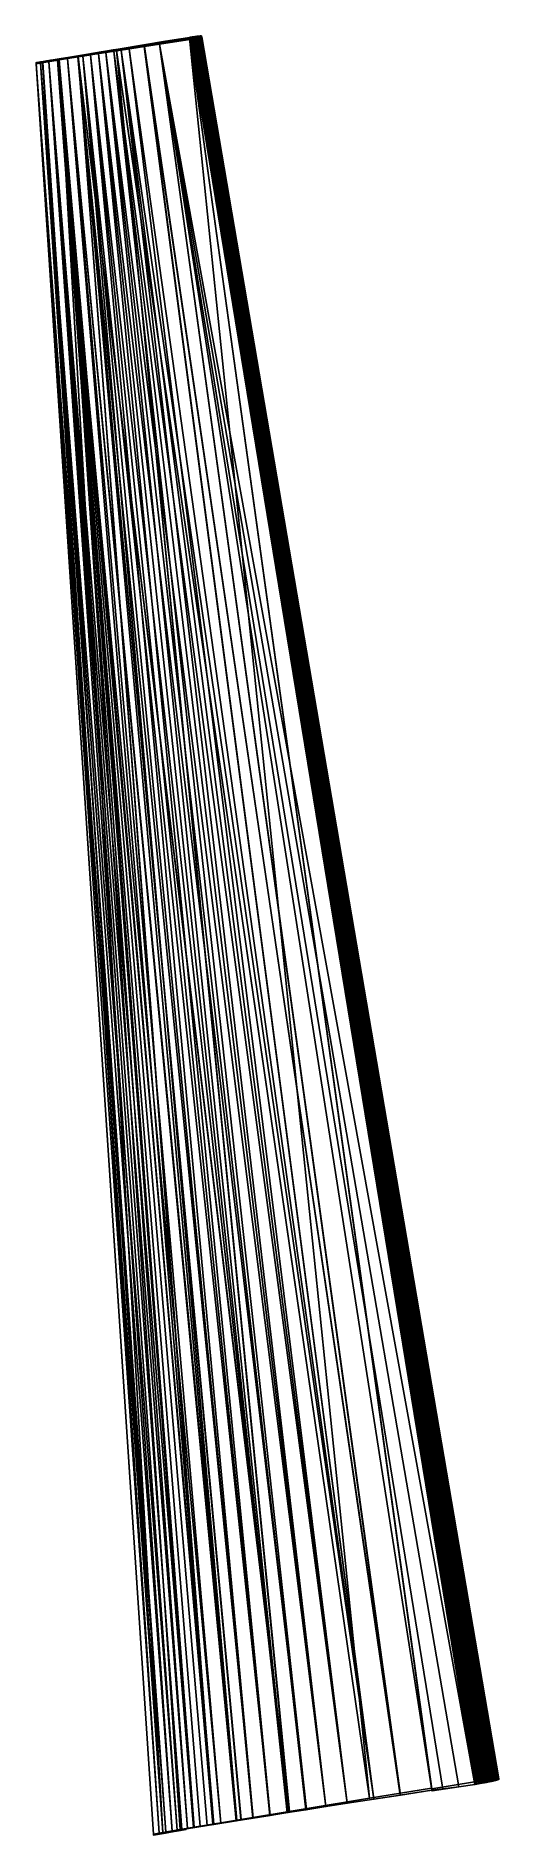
# Model space of a CAD drawing. Extents: x -701 to -421, y 300 to 1387.
import ezdxf

# ---------------------------------------------------------------- set-up
doc = ezdxf.new("R2010")
doc.units = 0
doc.layers.get('0').update_dxf_attribs({"linetype": 'CONTINUOUS'})

msp = doc.modelspace()

# ---------------------------------------------------------------- linework, layer by layer
for points in [[(-638.452026, 1381.139038, 59.457371), (-635.838013, 1381.609009, 58.734989), (-661.650513, 1377.303955, 60.348)], [(-661.650513, 1377.303955, 60.348), (-635.838013, 1381.609009, 58.734989), (-640.522827, 1380.833984, 58.910519)], [(-661.650513, 1377.303955, 60.348), (-652.310425, 1378.883057, 59.358181), (-638.452026, 1381.139038, 59.457371)], [(-638.452026, 1381.139038, 59.457371), (-652.310425, 1378.883057, 59.358181), (-647.686218, 1379.646973, 59.181141)], [(-652.255676, 1378.385986, 59.329739), (-608.184082, 1385.63501, 58.319809), (-608.211426, 1385.66394, 57.696098)], [(-608.211426, 1385.66394, 57.696098), (-499.544708, 321.894714, -2.823619), (-652.255676, 1378.385986, 59.329739)], [(-652.255676, 1378.385986, 59.329739), (-652.245972, 1378.353027, 59.95414), (-608.184082, 1385.63501, 58.319809)], [(-608.184082, 1385.63501, 58.319809), (-652.245972, 1378.353027, 59.95414), (-499.441101, 321.877808, -2.202769)], [(-649.409424, 1378.974976, 66.340584), (-645.19458, 1379.666992, 66.266144), (-635.522217, 1381.171997, 67.627953)], [(-649.409424, 1378.974976, 66.340584), (-635.522217, 1381.171997, 67.627953), (-635.608276, 1381.124023, 68.245171)], [(-644.908813, 1379.682983, 66.933884), (-649.409424, 1378.974976, 66.340584), (-635.608276, 1381.124023, 68.245171)], [(-638.452026, 1381.139038, 59.457371), (-647.686218, 1379.646973, 59.181141), (-638.460999, 1381.171997, 58.83297)], [(-640.522827, 1380.833984, 58.910519), (-638.460999, 1381.171997, 58.83297), (-647.686218, 1379.646973, 59.181141)], [(-645.19458, 1379.666992, 66.266144), (-644.908813, 1379.682983, 66.933884), (-635.522217, 1381.171997, 67.627953)], [(-635.522217, 1381.171997, 67.627953), (-644.908813, 1379.682983, 66.933884), (-635.715576, 1381.113037, 68.229797)], [(-635.608276, 1381.124023, 68.245171), (-635.715576, 1381.113037, 68.229797), (-644.908813, 1379.682983, 66.933884)], [(-638.460999, 1381.171997, 58.83297), (-640.522827, 1380.833984, 58.910519), (-635.838013, 1381.609009, 58.734989)], [(-638.452026, 1381.139038, 59.457371), (-638.460999, 1381.171997, 58.83297), (-629.26709, 1382.69104, 58.49033)], [(-635.838013, 1381.609009, 58.734989), (-629.26709, 1382.69104, 58.49033), (-638.460999, 1381.171997, 58.83297)], [(-608.264526, 1386.126953, 58.349201), (-608.292419, 1386.160034, 57.725681), (-638.452026, 1381.139038, 59.457371)], [(-638.452026, 1381.139038, 59.457371), (-608.292419, 1386.160034, 57.725681), (-613.406372, 1385.314941, 57.910229)], [(-638.452026, 1381.139038, 59.457371), (-608.29187, 1386.156982, 57.725491), (-608.264526, 1386.126953, 58.349201)], [(-638.452026, 1381.139038, 59.457371), (-614.18927, 1385.182007, 57.93837), (-608.29187, 1386.156982, 57.725491)], [(-638.452026, 1381.139038, 59.457371), (-613.406372, 1385.314941, 57.910229), (-622.590027, 1383.797974, 58.244419)], [(-638.452026, 1381.139038, 59.457371), (-620.09668, 1384.207031, 58.15303), (-614.18927, 1385.182007, 57.93837)], [(-638.452026, 1381.139038, 59.457371), (-629.26709, 1382.69104, 58.49033), (-620.09668, 1384.207031, 58.15303)], [(-638.452026, 1381.139038, 59.457371), (-622.590027, 1383.797974, 58.244419), (-635.838013, 1381.609009, 58.734989)], [(-629.26709, 1382.69104, 58.49033), (-635.838013, 1381.609009, 58.734989), (-622.590027, 1383.797974, 58.244419)], [(-635.522217, 1381.171997, 67.627953), (-635.715576, 1381.113037, 68.229797), (-626.362305, 1382.590942, 69.01709)], [(-626.362305, 1382.590942, 69.01709), (-635.715576, 1381.113037, 68.229797), (-626.528687, 1382.536987, 69.6222)], [(-635.715576, 1381.113037, 68.229797), (-635.608276, 1381.124023, 68.245171), (-626.528687, 1382.536987, 69.6222)], [(-635.608276, 1381.124023, 68.245171), (-635.522217, 1381.171997, 67.627953), (-626.362305, 1382.590942, 69.01709)], [(-635.608276, 1381.124023, 68.245171), (-626.362305, 1382.590942, 69.01709), (-626.451599, 1382.542969, 69.633827)], [(-635.608276, 1381.124023, 68.245171), (-626.451599, 1382.542969, 69.633827), (-626.528687, 1382.536987, 69.6222)], [(-626.380371, 1382.04895, 69.609894), (-626.291199, 1382.097046, 68.993156), (-635.54187, 1380.629028, 68.22052)], [(-635.54187, 1380.629028, 68.22052), (-626.291199, 1382.097046, 68.993156), (-635.455688, 1380.677002, 67.603302)], [(-635.54187, 1380.629028, 68.22052), (-480.912292, 323.833893, 17.3939), (-626.380371, 1382.04895, 69.609894)], [(-626.291199, 1382.097046, 68.993156), (-480.921814, 323.866791, 16.76202), (-635.455688, 1380.677002, 67.603302)], [(-622.590027, 1383.797974, 58.244419), (-620.09668, 1384.207031, 58.15303), (-629.26709, 1382.69104, 58.49033)], [(-626.362305, 1382.590942, 69.01709), (-626.528687, 1382.536987, 69.6222), (-614.29071, 1384.457031, 70.95137)], [(-614.29071, 1384.457031, 70.95137), (-626.528687, 1382.536987, 69.6222), (-617.359802, 1383.953979, 71.083557)], [(-626.528687, 1382.536987, 69.6222), (-626.451599, 1382.542969, 69.633827), (-617.359802, 1383.953979, 71.083557)], [(-626.451599, 1382.542969, 69.633827), (-614.29071, 1384.457031, 70.95137), (-608.146484, 1385.405029, 71.959419)], [(-626.451599, 1382.542969, 69.633827), (-608.146484, 1385.405029, 71.959419), (-608.240417, 1385.355957, 72.575417)], [(-617.359802, 1383.953979, 71.083557), (-626.451599, 1382.542969, 69.633827), (-608.241272, 1385.360962, 72.575668)], [(-626.451599, 1382.542969, 69.633827), (-608.240417, 1385.355957, 72.575417), (-608.241272, 1385.360962, 72.575668)], [(-626.362305, 1382.590942, 69.01709), (-614.29071, 1384.457031, 70.95137), (-626.451599, 1382.542969, 69.633827)], [(-608.159912, 1384.863037, 72.552994), (-608.066101, 1384.911011, 71.936981), (-626.380371, 1382.04895, 69.609894)], [(-626.380371, 1382.04895, 69.609894), (-608.066101, 1384.911011, 71.936981), (-626.291199, 1382.097046, 68.993156)], [(-626.380371, 1382.04895, 69.609894), (-436.033112, 330.26709, 24.5623), (-608.159912, 1384.863037, 72.552994)], [(-455.208099, 327.308105, 21.424721), (-436.033112, 330.26709, 24.5623), (-626.380371, 1382.04895, 69.609894)], [(-461.800293, 326.789886, 20.396429), (-455.208099, 327.308105, 21.424721), (-626.380371, 1382.04895, 69.609894)], [(-461.800293, 326.789886, 20.396429), (-626.380371, 1382.04895, 69.609894), (-480.912292, 323.833893, 17.3939)], [(-435.938385, 330.310608, 23.946051), (-626.291199, 1382.097046, 68.993156), (-608.066101, 1384.911011, 71.936981)], [(-445.553192, 328.827209, 22.366899), (-626.291199, 1382.097046, 68.993156), (-435.938385, 330.310608, 23.946051)], [(-461.805786, 326.823486, 19.76449), (-480.921814, 323.866791, 16.76202), (-626.291199, 1382.097046, 68.993156)], [(-461.805786, 326.823486, 19.76449), (-626.291199, 1382.097046, 68.993156), (-445.553192, 328.827209, 22.366899)], [(-613.406372, 1385.314941, 57.910229), (-614.18927, 1385.182007, 57.93837), (-622.590027, 1383.797974, 58.244419)], [(-614.18927, 1385.182007, 57.93837), (-620.09668, 1384.207031, 58.15303), (-622.590027, 1383.797974, 58.244419)], [(-614.29071, 1384.457031, 70.95137), (-617.359802, 1383.953979, 71.083557), (-608.146484, 1385.405029, 71.959419)], [(-608.146484, 1385.405029, 71.959419), (-617.359802, 1383.953979, 71.083557), (-608.241272, 1385.360962, 72.575668)], [(-614.18927, 1385.182007, 57.93837), (-613.406372, 1385.314941, 57.910229), (-608.29187, 1386.156982, 57.725491)], [(-613.406372, 1385.314941, 57.910229), (-608.292419, 1386.160034, 57.725681), (-608.29187, 1386.156982, 57.725491)], [(-608.29187, 1386.156982, 57.725491), (-608.292419, 1386.160034, 57.725681), (-608.264526, 1386.126953, 58.349201)], [(-608.146484, 1385.405029, 71.959419), (-608.241272, 1385.360962, 72.575668), (-608.240417, 1385.355957, 72.575417)], [(-608.211426, 1385.66394, 57.696098), (-436.213196, 331.856598, -5.174811), (-461.933685, 327.607391, -4.24299)], [(-608.211426, 1385.66394, 57.696098), (-461.933685, 327.607391, -4.24299), (-462.013611, 328.096893, -4.213786)], [(-608.211426, 1385.66394, 57.696098), (-462.013611, 328.096893, -4.213786), (-499.544708, 321.894714, -2.823619)], [(-436.213196, 331.856598, -5.174811), (-608.211426, 1385.66394, 57.696098), (-436.185394, 331.823914, -4.551286)], [(-436.185394, 331.823914, -4.551286), (-608.211426, 1385.66394, 57.696098), (-608.184082, 1385.63501, 58.319809)], [(-608.184082, 1385.63501, 58.319809), (-499.441101, 321.877808, -2.202769), (-462.008209, 328.06369, -3.589275)], [(-608.184082, 1385.63501, 58.319809), (-462.008209, 328.06369, -3.589275), (-461.927795, 327.571106, -3.618667)], [(-608.184082, 1385.63501, 58.319809), (-461.927795, 327.571106, -3.618667), (-436.185394, 331.823914, -4.551286)], [(-608.159912, 1384.863037, 72.552994), (-436.033112, 330.26709, 24.5623), (-608.066101, 1384.911011, 71.936981)], [(-608.066101, 1384.911011, 71.936981), (-436.033112, 330.26709, 24.5623), (-435.938385, 330.310608, 23.946051)], [(-605.503723, 1386.582031, 58.2705), (-607.258118, 1386.286987, 58.42572), (-608.017822, 1386.166992, 58.353779)], [(-605.503723, 1386.582031, 58.2705), (-608.017822, 1386.166992, 58.353779), (-608.000488, 1386.203979, 57.730099)], [(-607.538086, 1386.281006, 57.762291), (-608.017822, 1386.166992, 58.353779), (-607.258118, 1386.286987, 58.42572)], [(-608.000977, 1386.207031, 57.730289), (-608.017822, 1386.166992, 58.353779), (-607.538086, 1386.281006, 57.762291)], [(-608.017822, 1386.166992, 58.353779), (-608.000977, 1386.207031, 57.730289), (-608.000488, 1386.203979, 57.730099)], [(-608.000488, 1386.203979, 57.730099), (-608.000977, 1386.207031, 57.730289), (-607.538086, 1386.281006, 57.762291)], [(-605.503723, 1386.582031, 58.2705), (-608.000488, 1386.203979, 57.730099), (-606.34198, 1386.46106, 57.985142)], [(-607.164429, 1386.33606, 57.809662), (-606.34198, 1386.46106, 57.985142), (-608.000488, 1386.203979, 57.730099)], [(-608.000488, 1386.203979, 57.730099), (-607.538086, 1386.281006, 57.762291), (-607.164429, 1386.33606, 57.809662)], [(-607.005188, 1385.821045, 58.42495), (-604.912781, 1386.160034, 58.472672), (-607.937317, 1385.675049, 58.32439)], [(-607.937317, 1385.675049, 58.32439), (-604.912781, 1386.160034, 58.472672), (-605.728088, 1386.046021, 58.124031)], [(-607.937317, 1385.675049, 58.32439), (-605.728088, 1386.046021, 58.124031), (-607.920105, 1385.71106, 57.70071)], [(-435.015198, 332.012299, -4.502055), (-607.005188, 1385.821045, 58.42495), (-607.937317, 1385.675049, 58.32439)], [(-586.421814, 1253.984985, 49.841492), (-607.937317, 1385.675049, 58.32439), (-607.920105, 1385.71106, 57.70071)], [(-435.015198, 332.012299, -4.502055), (-607.937317, 1385.675049, 58.32439), (-586.4375, 1253.947998, 50.465199)], [(-586.421814, 1253.984985, 49.841492), (-586.4375, 1253.947998, 50.465199), (-607.937317, 1385.675049, 58.32439)], [(-607.920105, 1385.71106, 57.70071), (-605.728088, 1386.046021, 58.124031), (-606.577881, 1385.921021, 57.876431)], [(-607.920105, 1385.71106, 57.70071), (-606.577881, 1385.921021, 57.876431), (-607.2453, 1385.81897, 57.757301)], [(-607.2453, 1385.81897, 57.757301), (-586.421814, 1253.984985, 49.841492), (-607.920105, 1385.71106, 57.70071)], [(-604.807983, 1385.959961, 71.770401), (-605.535583, 1385.822998, 72.098457), (-607.89978, 1385.444946, 71.954826)], [(-604.807983, 1385.959961, 71.770401), (-607.89978, 1385.444946, 71.954826), (-607.266479, 1385.551025, 71.900864)], [(-605.535583, 1385.822998, 72.098457), (-606.2948, 1385.686035, 72.344292), (-607.89978, 1385.444946, 71.954826)], [(-607.89978, 1385.444946, 71.954826), (-606.2948, 1385.686035, 72.344292), (-607.076721, 1385.54895, 72.504951)], [(-607.872681, 1385.421021, 72.578789), (-607.266479, 1385.551025, 71.900864), (-607.89978, 1385.444946, 71.954826)], [(-607.89978, 1385.444946, 71.954826), (-607.076721, 1385.54895, 72.504951), (-607.871826, 1385.416016, 72.578537)], [(-607.871826, 1385.416016, 72.578537), (-607.872681, 1385.421021, 72.578789), (-607.89978, 1385.444946, 71.954826)], [(-607.140808, 1385.543945, 72.51432), (-607.266479, 1385.551025, 71.900864), (-607.872681, 1385.421021, 72.578789)], [(-607.872681, 1385.421021, 72.578789), (-607.076721, 1385.54895, 72.504951), (-607.140808, 1385.543945, 72.51432)], [(-607.872681, 1385.421021, 72.578789), (-607.871826, 1385.416016, 72.578537), (-607.076721, 1385.54895, 72.504951)], [(-607.819397, 1384.952026, 71.932404), (-606.054626, 1385.220947, 72.277893), (-605.224792, 1385.373047, 71.982811)], [(-607.819397, 1384.952026, 71.932404), (-605.224792, 1385.373047, 71.982811), (-606.980225, 1385.093994, 71.847618)], [(-607.819397, 1384.952026, 71.932404), (-606.914307, 1385.069946, 72.46991), (-606.054626, 1385.220947, 72.277893)], [(-434.739899, 330.509003, 23.894329), (-607.819397, 1384.952026, 71.932404), (-606.980225, 1385.093994, 71.847618)], [(-607.819397, 1384.952026, 71.932404), (-607.791382, 1384.922974, 72.556107), (-606.914307, 1385.069946, 72.46991)], [(-434.739899, 330.509003, 23.894329), (-586.303406, 1253.126953, 65.93383), (-607.819397, 1384.952026, 71.932404)], [(-607.791382, 1384.922974, 72.556107), (-607.819397, 1384.952026, 71.932404), (-586.276978, 1253.098022, 66.557617)], [(-586.276978, 1253.098022, 66.557617), (-607.819397, 1384.952026, 71.932404), (-586.303406, 1253.126953, 65.93383)], [(-434.682892, 330.490112, 24.51643), (-606.914307, 1385.069946, 72.46991), (-607.791382, 1384.922974, 72.556107)], [(-434.682892, 330.490112, 24.51643), (-607.791382, 1384.922974, 72.556107), (-586.276978, 1253.098022, 66.557617)], [(-607.538086, 1386.281006, 57.762291), (-607.258118, 1386.286987, 58.42572), (-606.810181, 1386.394043, 57.873409)], [(-607.538086, 1386.281006, 57.762291), (-606.810181, 1386.394043, 57.873409), (-607.164429, 1386.33606, 57.809662)], [(-604.807983, 1385.959961, 71.770401), (-607.266479, 1385.551025, 71.900864), (-606.641602, 1385.660034, 71.78653)], [(-607.140808, 1385.543945, 72.51432), (-606.641602, 1385.660034, 71.78653), (-607.266479, 1385.551025, 71.900864)], [(-605.503723, 1386.582031, 58.2705), (-606.51062, 1386.401001, 58.58411), (-607.258118, 1386.286987, 58.42572)], [(-606.810181, 1386.394043, 57.873409), (-607.258118, 1386.286987, 58.42572), (-606.096313, 1386.5, 58.057522)], [(-606.096313, 1386.5, 58.057522), (-607.258118, 1386.286987, 58.42572), (-606.51062, 1386.401001, 58.58411)], [(-607.2453, 1385.81897, 57.757301), (-606.577881, 1385.921021, 57.876431), (-433.060486, 332.352692, -4.834614)], [(-607.2453, 1385.81897, 57.757301), (-433.060486, 332.352692, -4.834614), (-434.010803, 332.207214, -5.010888)], [(-607.2453, 1385.81897, 57.757301), (-434.010803, 332.207214, -5.010888), (-434.96991, 332.056793, -5.123817)], [(-607.2453, 1385.81897, 57.757301), (-434.96991, 332.056793, -5.123817), (-435.933685, 331.9021, -5.172923)], [(-607.2453, 1385.81897, 57.757301), (-435.933685, 331.9021, -5.172923), (-457.432007, 463.628204, 2.686264)], [(-607.2453, 1385.81897, 57.757301), (-457.432007, 463.628204, 2.686264), (-478.930298, 595.354309, 10.54545)], [(-607.2453, 1385.81897, 57.757301), (-478.930298, 595.354309, 10.54545), (-500.428589, 727.080383, 18.40465)], [(-607.2453, 1385.81897, 57.757301), (-500.428589, 727.080383, 18.40465), (-521.92688, 858.80658, 26.263849)], [(-607.2453, 1385.81897, 57.757301), (-521.92688, 858.80658, 26.263849), (-543.425171, 990.532776, 34.123058)], [(-607.2453, 1385.81897, 57.757301), (-543.425171, 990.532776, 34.123058), (-564.923523, 1122.259033, 41.982269)], [(-607.2453, 1385.81897, 57.757301), (-564.923523, 1122.259033, 41.982269), (-586.421814, 1253.984985, 49.841492)], [(-606.34198, 1386.46106, 57.985142), (-607.164429, 1386.33606, 57.809662), (-606.810181, 1386.394043, 57.873409)], [(-606.419617, 1385.668945, 72.376053), (-606.641602, 1385.660034, 71.78653), (-607.140808, 1385.543945, 72.51432)], [(-606.419617, 1385.668945, 72.376053), (-607.140808, 1385.543945, 72.51432), (-607.076721, 1385.54895, 72.504951)], [(-607.076721, 1385.54895, 72.504951), (-606.2948, 1385.686035, 72.344292), (-606.419617, 1385.668945, 72.376053)], [(-606.094788, 1385.957031, 58.655361), (-604.912781, 1386.160034, 58.472672), (-607.005188, 1385.821045, 58.42495)], [(-433.186005, 332.295685, -4.22499), (-606.094788, 1385.957031, 58.655361), (-607.005188, 1385.821045, 58.42495)], [(-607.005188, 1385.821045, 58.42495), (-434.096405, 332.156403, -4.393865), (-433.186005, 332.295685, -4.22499)], [(-435.015198, 332.012299, -4.502055), (-434.096405, 332.156403, -4.393865), (-607.005188, 1385.821045, 58.42495)], [(-606.980225, 1385.093994, 71.847618), (-605.224792, 1385.373047, 71.982811), (-606.158997, 1385.238037, 71.657097)], [(-432.858795, 330.832092, 23.60054), (-606.980225, 1385.093994, 71.847618), (-606.158997, 1385.238037, 71.657097)], [(-432.858795, 330.832092, 23.60054), (-433.794189, 330.669586, 23.779711), (-606.980225, 1385.093994, 71.847618)], [(-434.739899, 330.509003, 23.894329), (-606.980225, 1385.093994, 71.847618), (-433.794189, 330.669586, 23.779711)], [(-606.914307, 1385.069946, 72.46991), (-433.695709, 330.657715, 24.39679), (-606.054626, 1385.220947, 72.277893)], [(-434.682892, 330.490112, 24.51643), (-433.695709, 330.657715, 24.39679), (-606.914307, 1385.069946, 72.46991)], [(-606.810181, 1386.394043, 57.873409), (-606.096313, 1386.5, 58.057522), (-606.34198, 1386.46106, 57.985142)], [(-604.807983, 1385.959961, 71.770401), (-606.641602, 1385.660034, 71.78653), (-606.030579, 1385.769043, 71.612892)], [(-606.419617, 1385.668945, 72.376053), (-606.030579, 1385.769043, 71.612892), (-606.641602, 1385.660034, 71.78653)], [(-432.123199, 332.492706, -4.595758), (-606.577881, 1385.921021, 57.876431), (-605.728088, 1386.046021, 58.124031)], [(-433.060486, 332.352692, -4.834614), (-606.577881, 1385.921021, 57.876431), (-432.123199, 332.492706, -4.595758)], [(-606.51062, 1386.401001, 58.58411), (-604.704529, 1386.692017, 58.655201), (-605.902405, 1386.489014, 58.78125)], [(-605.503723, 1386.582031, 58.2705), (-604.704529, 1386.692017, 58.655201), (-606.51062, 1386.401001, 58.58411)], [(-606.096313, 1386.5, 58.057522), (-606.51062, 1386.401001, 58.58411), (-605.403503, 1386.598999, 58.312778)], [(-605.403503, 1386.598999, 58.312778), (-606.51062, 1386.401001, 58.58411), (-605.902405, 1386.489014, 58.78125)], [(-605.716187, 1385.796021, 72.165382), (-606.030579, 1385.769043, 71.612892), (-606.419617, 1385.668945, 72.376053)], [(-605.716187, 1385.796021, 72.165382), (-606.419617, 1385.668945, 72.376053), (-606.2948, 1385.686035, 72.344292)], [(-605.503723, 1386.582031, 58.2705), (-606.34198, 1386.46106, 57.985142), (-606.096313, 1386.5, 58.057522)], [(-606.2948, 1385.686035, 72.344292), (-605.535583, 1385.822998, 72.098457), (-605.716187, 1385.796021, 72.165382)], [(-606.158997, 1385.238037, 71.657097), (-605.224792, 1385.373047, 71.982811), (-604.436829, 1385.522949, 71.588951)], [(-606.158997, 1385.238037, 71.657097), (-604.436829, 1385.522949, 71.588951), (-605.368713, 1385.383057, 71.363853)], [(-605.368713, 1385.383057, 71.363853), (-431.938202, 330.995605, 23.35763), (-606.158997, 1385.238037, 71.657097)], [(-606.158997, 1385.238037, 71.657097), (-431.938202, 330.995605, 23.35763), (-432.858795, 330.832092, 23.60054)], [(-606.096313, 1386.5, 58.057522), (-605.403503, 1386.598999, 58.312778), (-605.503723, 1386.582031, 58.2705)], [(-605.223694, 1386.079956, 59.011139), (-604.143982, 1386.261963, 58.917301), (-606.094788, 1385.957031, 58.655361)], [(-606.094788, 1385.957031, 58.655361), (-604.143982, 1386.261963, 58.917301), (-604.912781, 1386.160034, 58.472672)], [(-431.37851, 332.562103, -3.698285), (-605.223694, 1386.079956, 59.011139), (-606.094788, 1385.957031, 58.655361)], [(-433.186005, 332.295685, -4.22499), (-432.287903, 332.429901, -3.996159), (-606.094788, 1385.957031, 58.655361)], [(-606.094788, 1385.957031, 58.655361), (-432.287903, 332.429901, -3.996159), (-431.37851, 332.562103, -3.698285)], [(-606.054626, 1385.220947, 72.277893), (-431.758514, 330.997894, 23.956221), (-605.224792, 1385.373047, 71.982811)], [(-606.054626, 1385.220947, 72.277893), (-433.695709, 330.657715, 24.39679), (-432.719391, 330.827301, 24.20977)], [(-606.054626, 1385.220947, 72.277893), (-432.719391, 330.827301, 24.20977), (-431.758514, 330.997894, 23.956221)], [(-606.030579, 1385.769043, 71.612892), (-605.439087, 1385.878052, 71.381493), (-604.05188, 1386.108032, 71.317436)], [(-604.807983, 1385.959961, 71.770401), (-606.030579, 1385.769043, 71.612892), (-604.05188, 1386.108032, 71.317436)], [(-605.716187, 1385.796021, 72.165382), (-605.439087, 1385.878052, 71.381493), (-606.030579, 1385.769043, 71.612892)], [(-605.902405, 1386.489014, 58.78125), (-604.704529, 1386.692017, 58.655201), (-603.955688, 1386.787964, 59.13369)], [(-605.902405, 1386.489014, 58.78125), (-603.955688, 1386.787964, 59.13369), (-605.31488, 1386.571045, 59.035561)], [(-605.403503, 1386.598999, 58.312778), (-605.902405, 1386.489014, 58.78125), (-604.73877, 1386.689941, 58.636631)], [(-604.73877, 1386.689941, 58.636631), (-605.902405, 1386.489014, 58.78125), (-605.31488, 1386.571045, 59.035561)], [(-430.247101, 332.761597, -3.909832), (-605.728088, 1386.046021, 58.124031), (-604.912781, 1386.160034, 58.472672)], [(-432.123199, 332.492706, -4.595758), (-605.728088, 1386.046021, 58.124031), (-431.173889, 332.630798, -4.284837)], [(-431.173889, 332.630798, -4.284837), (-605.728088, 1386.046021, 58.124031), (-430.247101, 332.761597, -3.909832)], [(-605.037903, 1385.921997, 71.884422), (-605.439087, 1385.878052, 71.381493), (-605.716187, 1385.796021, 72.165382)], [(-605.037903, 1385.921997, 71.884422), (-605.716187, 1385.796021, 72.165382), (-605.535583, 1385.822998, 72.098457)], [(-605.535583, 1385.822998, 72.098457), (-604.807983, 1385.959961, 71.770401), (-605.037903, 1385.921997, 71.884422)], [(-605.503723, 1386.582031, 58.2705), (-604.73877, 1386.689941, 58.636631), (-604.704529, 1386.692017, 58.655201)], [(-605.503723, 1386.582031, 58.2705), (-605.403503, 1386.598999, 58.312778), (-604.73877, 1386.689941, 58.636631)], [(-604.872314, 1385.985962, 71.094414), (-604.05188, 1386.108032, 71.317436), (-605.439087, 1385.878052, 71.381493)], [(-605.037903, 1385.921997, 71.884422), (-604.872314, 1385.985962, 71.094414), (-605.439087, 1385.878052, 71.381493)], [(-605.368713, 1385.383057, 71.363853), (-604.436829, 1385.522949, 71.588951), (-603.701782, 1385.668945, 71.101791)], [(-605.368713, 1385.383057, 71.363853), (-603.701782, 1385.668945, 71.101791), (-604.621826, 1385.526001, 70.972511)], [(-604.621826, 1385.526001, 70.972511), (-430.157715, 331.322906, 22.685369), (-605.368713, 1385.383057, 71.363853)], [(-430.157715, 331.322906, 22.685369), (-431.036407, 331.159485, 23.052099), (-605.368713, 1385.383057, 71.363853)], [(-605.368713, 1385.383057, 71.363853), (-431.036407, 331.159485, 23.052099), (-431.938202, 330.995605, 23.35763)], [(-605.31488, 1386.571045, 59.035561), (-603.955688, 1386.787964, 59.13369), (-604.753418, 1386.645996, 59.344742)], [(-604.73877, 1386.689941, 58.636631), (-605.31488, 1386.571045, 59.035561), (-604.753418, 1386.645996, 59.344742)], [(-605.224792, 1385.373047, 71.982811), (-429.899994, 331.339508, 23.25452), (-604.436829, 1385.522949, 71.588951)], [(-605.224792, 1385.373047, 71.982811), (-431.758514, 330.997894, 23.956221), (-430.8172, 331.168915, 23.63732)], [(-605.224792, 1385.373047, 71.982811), (-430.8172, 331.168915, 23.63732), (-429.899994, 331.339508, 23.25452)], [(-604.408813, 1386.187012, 59.485378), (-603.432495, 1386.348999, 59.451511), (-605.223694, 1386.079956, 59.011139)], [(-605.223694, 1386.079956, 59.011139), (-603.432495, 1386.348999, 59.451511), (-604.143982, 1386.261963, 58.917301)], [(-605.223694, 1386.079956, 59.011139), (-428.795197, 332.915314, -2.443159), (-604.408813, 1386.187012, 59.485378)], [(-431.37851, 332.562103, -3.698285), (-430.490601, 332.687408, -3.339017), (-605.223694, 1386.079956, 59.011139)], [(-430.490601, 332.687408, -3.339017), (-429.628113, 332.805389, -2.920002), (-605.223694, 1386.079956, 59.011139)], [(-605.223694, 1386.079956, 59.011139), (-429.628113, 332.805389, -2.920002), (-428.795197, 332.915314, -2.443159)], [(-604.391296, 1386.046021, 71.535988), (-604.872314, 1385.985962, 71.094414), (-605.037903, 1385.921997, 71.884422)], [(-604.391296, 1386.046021, 71.535988), (-605.037903, 1385.921997, 71.884422), (-604.807983, 1385.959961, 71.770401)], [(-428.477509, 332.999603, -2.974733), (-604.912781, 1386.160034, 58.472672), (-604.143982, 1386.261963, 58.917301)], [(-430.247101, 332.761597, -3.909832), (-604.912781, 1386.160034, 58.472672), (-429.346893, 332.884796, -3.472464)], [(-429.346893, 332.884796, -3.472464), (-604.912781, 1386.160034, 58.472672), (-428.477509, 332.999603, -2.974733)], [(-604.335388, 1386.092041, 70.754227), (-603.355774, 1386.250977, 70.77552), (-604.872314, 1385.985962, 71.094414)], [(-604.872314, 1385.985962, 71.094414), (-603.355774, 1386.250977, 70.77552), (-604.05188, 1386.108032, 71.317436)], [(-604.391296, 1386.046021, 71.535988), (-604.335388, 1386.092041, 70.754227), (-604.872314, 1385.985962, 71.094414)], [(-604.05188, 1386.108032, 71.317436), (-604.391296, 1386.046021, 71.535988), (-604.807983, 1385.959961, 71.770401)], [(-604.753418, 1386.645996, 59.344742), (-603.955688, 1386.787964, 59.13369), (-603.268372, 1386.869019, 59.699051)], [(-604.753418, 1386.645996, 59.344742), (-603.268372, 1386.869019, 59.699051), (-604.222717, 1386.713013, 59.706039)], [(-604.73877, 1386.689941, 58.636631), (-604.753418, 1386.645996, 59.344742), (-604.108887, 1386.771973, 59.025822)], [(-604.108887, 1386.771973, 59.025822), (-604.753418, 1386.645996, 59.344742), (-604.222717, 1386.713013, 59.706039)], [(-604.704529, 1386.692017, 58.655201), (-604.73877, 1386.689941, 58.636631), (-604.108887, 1386.771973, 59.025822)], [(-604.704529, 1386.692017, 58.655201), (-604.108887, 1386.771973, 59.025822), (-603.955688, 1386.787964, 59.13369)], [(-604.621826, 1385.526001, 70.972511), (-603.701782, 1385.668945, 71.101791), (-603.929871, 1385.666016, 70.489037)], [(-603.929871, 1385.666016, 70.489037), (-428.628296, 331.61731, 21.865021), (-604.621826, 1385.526001, 70.972511)], [(-428.628296, 331.61731, 21.865021), (-429.38031, 331.470886, 22.299191), (-604.621826, 1385.526001, 70.972511)], [(-604.621826, 1385.526001, 70.972511), (-429.38031, 331.470886, 22.299191), (-430.157715, 331.322906, 22.685369)], [(-604.436829, 1385.522949, 71.588951), (-428.303589, 331.646698, 22.398239), (-603.701782, 1385.668945, 71.101791)], [(-604.436829, 1385.522949, 71.588951), (-429.899994, 331.339508, 23.25452), (-429.088501, 331.493896, 22.851431)], [(-604.436829, 1385.522949, 71.588951), (-429.088501, 331.493896, 22.851431), (-428.303589, 331.646698, 22.398239)], [(-603.735413, 1386.269043, 60.006889), (-602.788696, 1386.420044, 60.067619), (-604.408813, 1386.187012, 59.485378)], [(-604.408813, 1386.187012, 59.485378), (-602.788696, 1386.420044, 60.067619), (-603.432495, 1386.348999, 59.451511)], [(-604.408813, 1386.187012, 59.485378), (-427.23291, 333.109406, -1.324975), (-603.735413, 1386.269043, 60.006889)], [(-428.795197, 332.915314, -2.443159), (-427.995605, 333.016815, -1.910672), (-604.408813, 1386.187012, 59.485378)], [(-604.408813, 1386.187012, 59.485378), (-427.995605, 333.016815, -1.910672), (-427.23291, 333.109406, -1.324975)], [(-603.78302, 1386.167969, 71.123573), (-604.335388, 1386.092041, 70.754227), (-604.391296, 1386.046021, 71.535988)], [(-604.05188, 1386.108032, 71.317436), (-603.78302, 1386.167969, 71.123573), (-604.391296, 1386.046021, 71.535988)], [(-603.832275, 1386.196045, 70.36335), (-603.355774, 1386.250977, 70.77552), (-604.335388, 1386.092041, 70.754227)], [(-603.78302, 1386.167969, 71.123573), (-603.832275, 1386.196045, 70.36335), (-604.335388, 1386.092041, 70.754227)], [(-604.222717, 1386.713013, 59.706039), (-603.268372, 1386.869019, 59.699051), (-602.652222, 1386.935059, 60.343151)], [(-604.222717, 1386.713013, 59.706039), (-602.652222, 1386.935059, 60.343151), (-603.727783, 1386.770996, 60.116199)], [(-604.108887, 1386.771973, 59.025822), (-604.222717, 1386.713013, 59.706039), (-603.520081, 1386.843994, 59.47646)], [(-603.520081, 1386.843994, 59.47646), (-604.222717, 1386.713013, 59.706039), (-603.727783, 1386.770996, 60.116199)], [(-604.143982, 1386.261963, 58.917301), (-603.432495, 1386.348999, 59.451511), (-427.642914, 333.105591, -2.418918)], [(-428.477509, 332.999603, -2.974733), (-604.143982, 1386.261963, 58.917301), (-427.642914, 333.105591, -2.418918)], [(-603.955688, 1386.787964, 59.13369), (-604.108887, 1386.771973, 59.025822), (-603.520081, 1386.843994, 59.47646)], [(-603.355774, 1386.250977, 70.77552), (-603.78302, 1386.167969, 71.123573), (-604.05188, 1386.108032, 71.317436)], [(-603.955688, 1386.787964, 59.13369), (-603.520081, 1386.843994, 59.47646), (-603.268372, 1386.869019, 59.699051)], [(-603.929871, 1385.666016, 70.489037), (-603.701782, 1385.668945, 71.101791), (-603.030518, 1385.810059, 70.528442)], [(-603.929871, 1385.666016, 70.489037), (-603.030518, 1385.810059, 70.528442), (-603.303894, 1385.79895, 69.921127)], [(-603.303894, 1385.79895, 69.921127), (-427.212006, 331.90329, 20.859489), (-603.929871, 1385.666016, 70.489037)], [(-427.212006, 331.90329, 20.859489), (-427.904602, 331.761597, 21.38452), (-603.929871, 1385.666016, 70.489037)], [(-603.929871, 1385.666016, 70.489037), (-427.904602, 331.761597, 21.38452), (-428.628296, 331.61731, 21.865021)], [(-603.36853, 1386.295044, 69.925743), (-602.729675, 1386.386963, 70.152496), (-603.832275, 1386.196045, 70.36335)], [(-603.832275, 1386.196045, 70.36335), (-602.729675, 1386.386963, 70.152496), (-603.355774, 1386.250977, 70.77552)], [(-603.312195, 1386.265991, 70.736282), (-603.36853, 1386.295044, 69.925743), (-603.832275, 1386.196045, 70.36335)], [(-603.312195, 1386.265991, 70.736282), (-603.832275, 1386.196045, 70.36335), (-603.78302, 1386.167969, 71.123573)], [(-603.355774, 1386.250977, 70.77552), (-603.312195, 1386.265991, 70.736282), (-603.78302, 1386.167969, 71.123573)], [(-603.131226, 1386.334961, 60.60907), (-602.221924, 1386.474976, 60.75671), (-603.735413, 1386.269043, 60.006889)], [(-603.735413, 1386.269043, 60.006889), (-602.221924, 1386.474976, 60.75671), (-602.788696, 1386.420044, 60.067619)], [(-426.103485, 333.237305, -0.289288), (-603.131226, 1386.334961, 60.60907), (-603.735413, 1386.269043, 60.006889)], [(-603.735413, 1386.269043, 60.006889), (-427.23291, 333.109406, -1.324975), (-426.103485, 333.237305, -0.289288)], [(-603.727783, 1386.770996, 60.116199), (-602.652222, 1386.935059, 60.343151), (-603.273071, 1386.821045, 60.571541)], [(-603.520081, 1386.843994, 59.47646), (-603.727783, 1386.770996, 60.116199), (-602.964294, 1386.906006, 59.998531)], [(-602.964294, 1386.906006, 59.998531), (-603.727783, 1386.770996, 60.116199), (-603.273071, 1386.821045, 60.571541)], [(-603.701782, 1385.668945, 71.101791), (-426.825195, 331.94519, 21.34866), (-603.030518, 1385.810059, 70.528442)], [(-603.701782, 1385.668945, 71.101791), (-428.303589, 331.646698, 22.398239), (-427.548187, 331.797302, 21.896681)], [(-603.701782, 1385.668945, 71.101791), (-427.548187, 331.797302, 21.896681), (-426.825195, 331.94519, 21.34866)], [(-603.268372, 1386.869019, 59.699051), (-603.520081, 1386.843994, 59.47646), (-602.964294, 1386.906006, 59.998531)], [(-603.432495, 1386.348999, 59.451511), (-602.788696, 1386.420044, 60.067619), (-425.667908, 333.335785, -0.726507)], [(-603.432495, 1386.348999, 59.451511), (-426.846802, 333.202209, -1.807563), (-427.642914, 333.105591, -2.418918)], [(-425.667908, 333.335785, -0.726507), (-426.846802, 333.202209, -1.807563), (-603.432495, 1386.348999, 59.451511)], [(-602.94812, 1386.390015, 69.44532), (-602.182495, 1386.514038, 69.457336), (-603.36853, 1386.295044, 69.925743)], [(-603.36853, 1386.295044, 69.925743), (-602.182495, 1386.514038, 69.457336), (-602.729675, 1386.386963, 70.152496)], [(-602.875183, 1386.359985, 70.310547), (-602.94812, 1386.390015, 69.44532), (-603.36853, 1386.295044, 69.925743)], [(-602.875183, 1386.359985, 70.310547), (-603.36853, 1386.295044, 69.925743), (-603.312195, 1386.265991, 70.736282)], [(-602.729675, 1386.386963, 70.152496), (-603.312195, 1386.265991, 70.736282), (-603.355774, 1386.250977, 70.77552)], [(-602.729675, 1386.386963, 70.152496), (-602.875183, 1386.359985, 70.310547), (-603.312195, 1386.265991, 70.736282)], [(-603.303894, 1385.79895, 69.921127), (-603.030518, 1385.810059, 70.528442), (-602.432678, 1385.942993, 69.877213)], [(-603.303894, 1385.79895, 69.921127), (-602.432678, 1385.942993, 69.877213), (-602.753906, 1385.92395, 69.277763)], [(-602.753906, 1385.92395, 69.277763), (-425.585297, 332.253204, 19.312321), (-603.303894, 1385.79895, 69.921127)], [(-425.585297, 332.253204, 19.312321), (-426.553009, 332.041809, 20.29196), (-603.303894, 1385.79895, 69.921127)], [(-603.303894, 1385.79895, 69.921127), (-426.553009, 332.041809, 20.29196), (-427.212006, 331.90329, 20.859489)], [(-603.273071, 1386.821045, 60.571541), (-602.652222, 1386.935059, 60.343151), (-602.116211, 1386.983032, 61.056648)], [(-603.273071, 1386.821045, 60.571541), (-602.116211, 1386.983032, 61.056648), (-602.862671, 1386.860962, 61.067989)], [(-602.964294, 1386.906006, 59.998531), (-603.273071, 1386.821045, 60.571541), (-602.555908, 1386.947998, 60.459831)], [(-602.555908, 1386.947998, 60.459831), (-603.273071, 1386.821045, 60.571541), (-602.862671, 1386.860962, 61.067989)], [(-603.268372, 1386.869019, 59.699051), (-602.964294, 1386.906006, 59.998531), (-602.652222, 1386.935059, 60.343151)], [(-602.605591, 1386.384033, 61.28241), (-601.740173, 1386.512939, 61.50885), (-603.131226, 1386.334961, 60.60907)], [(-603.131226, 1386.334961, 60.60907), (-601.740173, 1386.512939, 61.50885), (-602.221924, 1386.474976, 60.75671)], [(-603.131226, 1386.334961, 60.60907), (-424.73349, 333.372498, 1.332756), (-602.605591, 1386.384033, 61.28241)], [(-426.103485, 333.237305, -0.289288), (-425.388794, 333.311096, 0.496131), (-603.131226, 1386.334961, 60.60907)], [(-603.131226, 1386.334961, 60.60907), (-425.388794, 333.311096, 0.496131), (-424.73349, 333.372498, 1.332756)], [(-602.432678, 1385.942993, 69.877213), (-603.030518, 1385.810059, 70.528442), (-425.127289, 332.310303, 19.733721)], [(-603.030518, 1385.810059, 70.528442), (-426.825195, 331.94519, 21.34866), (-426.13739, 332.089691, 20.756269)], [(-603.030518, 1385.810059, 70.528442), (-426.13739, 332.089691, 20.756269), (-425.127289, 332.310303, 19.733721)], [(-602.964294, 1386.906006, 59.998531), (-602.555908, 1386.947998, 60.459831), (-602.652222, 1386.935059, 60.343151)], [(-602.574829, 1386.479004, 68.926407), (-602.182495, 1386.514038, 69.457336), (-602.94812, 1386.390015, 69.44532)], [(-602.358582, 1386.478027, 69.699608), (-602.574829, 1386.479004, 68.926407), (-602.94812, 1386.390015, 69.44532)], [(-602.358582, 1386.478027, 69.699608), (-602.94812, 1386.390015, 69.44532), (-602.875183, 1386.359985, 70.310547)], [(-602.358582, 1386.478027, 69.699608), (-602.875183, 1386.359985, 70.310547), (-602.729675, 1386.386963, 70.152496)], [(-602.862671, 1386.860962, 61.067989), (-602.116211, 1386.983032, 61.056648), (-601.66803, 1387.014038, 61.829281)], [(-602.862671, 1386.860962, 61.067989), (-601.66803, 1387.014038, 61.829281), (-602.500122, 1386.890991, 61.601089)], [(-602.555908, 1386.947998, 60.459831), (-602.862671, 1386.860962, 61.067989), (-602.186523, 1386.980957, 60.953468)], [(-602.186523, 1386.980957, 60.953468), (-602.862671, 1386.860962, 61.067989), (-602.500122, 1386.890991, 61.601089)], [(-602.788696, 1386.420044, 60.067619), (-602.221924, 1386.474976, 60.75671), (-424.921906, 333.412994, 0.093321)], [(-424.921906, 333.412994, 0.093321), (-425.667908, 333.335785, -0.726507), (-602.788696, 1386.420044, 60.067619)], [(-602.753906, 1385.92395, 69.277763), (-602.432678, 1385.942993, 69.877213), (-601.916992, 1386.067017, 69.157509)], [(-602.753906, 1385.92395, 69.277763), (-601.916992, 1386.067017, 69.157509), (-602.288513, 1386.037964, 68.569092)], [(-602.288513, 1386.037964, 68.569092), (-424.4104, 332.527191, 17.804501), (-602.753906, 1385.92395, 69.277763)], [(-424.4104, 332.527191, 17.804501), (-424.972412, 332.393188, 18.57877), (-602.753906, 1385.92395, 69.277763)], [(-602.753906, 1385.92395, 69.277763), (-424.972412, 332.393188, 18.57877), (-425.585297, 332.253204, 19.312321)], [(-602.729675, 1386.386963, 70.152496), (-602.182495, 1386.514038, 69.457336), (-602.358582, 1386.478027, 69.699608)], [(-602.652222, 1386.935059, 60.343151), (-602.186523, 1386.980957, 60.953468), (-602.116211, 1386.983032, 61.056648)], [(-602.652222, 1386.935059, 60.343151), (-602.555908, 1386.947998, 60.459831), (-602.186523, 1386.980957, 60.953468)], [(-602.16687, 1386.415039, 62.01627), (-601.350586, 1386.531982, 62.313221), (-602.605591, 1386.384033, 61.28241)], [(-602.605591, 1386.384033, 61.28241), (-601.350586, 1386.531982, 62.313221), (-601.740173, 1386.512939, 61.50885)], [(-424.141296, 333.42099, 2.215934), (-602.16687, 1386.415039, 62.01627), (-602.605591, 1386.384033, 61.28241)], [(-602.605591, 1386.384033, 61.28241), (-424.73349, 333.372498, 1.332756), (-424.141296, 333.42099, 2.215934)], [(-602.252014, 1386.562012, 68.373688), (-601.72229, 1386.630981, 68.700111), (-602.574829, 1386.479004, 68.926407)], [(-602.574829, 1386.479004, 68.926407), (-601.72229, 1386.630981, 68.700111), (-602.182495, 1386.514038, 69.457336)], [(-601.911194, 1386.587036, 69.034981), (-602.252014, 1386.562012, 68.373688), (-602.574829, 1386.479004, 68.926407)], [(-601.911194, 1386.587036, 69.034981), (-602.574829, 1386.479004, 68.926407), (-602.358582, 1386.478027, 69.699608)], [(-601.858521, 1387.005981, 61.47604), (-602.500122, 1386.890991, 61.601089), (-601.57428, 1387.022949, 62.02396)], [(-601.57428, 1387.022949, 62.02396), (-602.500122, 1386.890991, 61.601089), (-602.188721, 1386.911011, 62.166069)], [(-602.500122, 1386.890991, 61.601089), (-601.66803, 1387.014038, 61.829281), (-602.188721, 1386.911011, 62.166069)], [(-602.186523, 1386.980957, 60.953468), (-602.500122, 1386.890991, 61.601089), (-601.858521, 1387.005981, 61.47604)], [(-602.432678, 1385.942993, 69.877213), (-424.48761, 332.45639, 18.96804), (-601.916992, 1386.067017, 69.157509)], [(-425.127289, 332.310303, 19.733721), (-424.48761, 332.45639, 18.96804), (-602.432678, 1385.942993, 69.877213)], [(-601.911194, 1386.587036, 69.034981), (-602.358582, 1386.478027, 69.699608), (-602.182495, 1386.514038, 69.457336)], [(-602.288513, 1386.037964, 68.569092), (-601.916992, 1386.067017, 69.157509), (-601.490906, 1386.178955, 68.379692)], [(-602.288513, 1386.037964, 68.569092), (-601.490906, 1386.178955, 68.379692), (-601.914917, 1386.140991, 67.806229)], [(-423.449005, 332.774414, 16.148211), (-602.288513, 1386.037964, 68.569092), (-601.914917, 1386.140991, 67.806229)], [(-423.449005, 332.774414, 16.148211), (-423.901886, 332.654388, 16.99308), (-602.288513, 1386.037964, 68.569092)], [(-602.288513, 1386.037964, 68.569092), (-423.901886, 332.654388, 16.99308), (-424.4104, 332.527191, 17.804501)], [(-601.982605, 1386.637939, 67.792107), (-601.355713, 1386.734985, 67.891678), (-602.252014, 1386.562012, 68.373688)], [(-602.252014, 1386.562012, 68.373688), (-601.355713, 1386.734985, 67.891678), (-601.72229, 1386.630981, 68.700111)], [(-601.911194, 1386.587036, 69.034981), (-601.982605, 1386.637939, 67.792107), (-602.252014, 1386.562012, 68.373688)], [(-601.740173, 1386.512939, 61.50885), (-423.619812, 333.527802, 1.888458), (-602.221924, 1386.474976, 60.75671)], [(-602.221924, 1386.474976, 60.75671), (-423.619812, 333.527802, 1.888458), (-424.237915, 333.477112, 0.966595)], [(-602.221924, 1386.474976, 60.75671), (-424.237915, 333.477112, 0.966595), (-424.921906, 333.412994, 0.093321)], [(-601.57428, 1387.022949, 62.02396), (-602.188721, 1386.911011, 62.166069), (-601.335693, 1387.031006, 62.59343)], [(-601.335693, 1387.031006, 62.59343), (-602.188721, 1386.911011, 62.166069), (-601.931213, 1386.921021, 62.757839)], [(-602.188721, 1386.911011, 62.166069), (-601.66803, 1387.014038, 61.829281), (-601.31427, 1387.026978, 62.649921)], [(-602.188721, 1386.911011, 62.166069), (-601.31427, 1387.026978, 62.649921), (-601.931213, 1386.921021, 62.757839)], [(-602.116211, 1386.983032, 61.056648), (-602.186523, 1386.980957, 60.953468), (-601.858521, 1387.005981, 61.47604)], [(-602.182495, 1386.514038, 69.457336), (-601.72229, 1386.630981, 68.700111), (-601.911194, 1386.587036, 69.034981)], [(-601.822021, 1386.428955, 62.799149), (-601.058777, 1386.534058, 63.15818), (-602.16687, 1386.415039, 62.01627)], [(-602.16687, 1386.415039, 62.01627), (-601.058777, 1386.534058, 63.15818), (-601.350586, 1386.531982, 62.313221)], [(-602.16687, 1386.415039, 62.01627), (-423.197998, 333.477112, 4.011742), (-601.822021, 1386.428955, 62.799149)], [(-424.141296, 333.42099, 2.215934), (-423.615387, 333.45639, 3.140748), (-602.16687, 1386.415039, 62.01627)], [(-602.16687, 1386.415039, 62.01627), (-423.615387, 333.45639, 3.140748), (-423.197998, 333.477112, 4.011742)], [(-602.116211, 1386.983032, 61.056648), (-601.858521, 1387.005981, 61.47604), (-601.66803, 1387.014038, 61.829281)], [(-601.768982, 1386.706055, 67.186859), (-601.355713, 1386.734985, 67.891678), (-601.982605, 1386.637939, 67.792107)], [(-601.538025, 1386.686035, 68.324509), (-601.768982, 1386.706055, 67.186859), (-601.982605, 1386.637939, 67.792107)], [(-601.538025, 1386.686035, 68.324509), (-601.982605, 1386.637939, 67.792107), (-601.911194, 1386.587036, 69.034981)], [(-601.335693, 1387.031006, 62.59343), (-601.931213, 1386.921021, 62.757839), (-601.14447, 1387.030029, 63.18055)], [(-601.14447, 1387.030029, 63.18055), (-601.931213, 1386.921021, 62.757839), (-601.730103, 1386.920044, 63.371109)], [(-601.931213, 1386.921021, 62.757839), (-601.31427, 1387.026978, 62.649921), (-601.059875, 1387.021973, 63.506672)], [(-601.931213, 1386.921021, 62.757839), (-601.059875, 1387.021973, 63.506672), (-601.730103, 1386.920044, 63.371109)], [(-601.916992, 1386.067017, 69.157509), (-423.370087, 332.728912, 17.312889), (-601.490906, 1386.178955, 68.379692)], [(-601.916992, 1386.067017, 69.157509), (-424.48761, 332.45639, 18.96804), (-423.900909, 332.5961, 18.159861)], [(-601.916992, 1386.067017, 69.157509), (-423.900909, 332.5961, 18.159861), (-423.370087, 332.728912, 17.312889)], [(-601.914917, 1386.140991, 67.806229), (-601.490906, 1386.178955, 68.379692), (-601.1604, 1386.277954, 67.554947)], [(-601.914917, 1386.140991, 67.806229), (-601.1604, 1386.277954, 67.554947), (-601.639221, 1386.22998, 67.00119)], [(-422.718506, 332.990387, 14.37378), (-601.914917, 1386.140991, 67.806229), (-601.639221, 1386.22998, 67.00119)], [(-422.718506, 332.990387, 14.37378), (-423.053986, 332.886597, 15.27378), (-601.914917, 1386.140991, 67.806229)], [(-601.914917, 1386.140991, 67.806229), (-423.053986, 332.886597, 15.27378), (-423.449005, 332.774414, 16.148211)], [(-601.538025, 1386.686035, 68.324509), (-601.911194, 1386.587036, 69.034981), (-601.72229, 1386.630981, 68.700111)], [(-601.858521, 1387.005981, 61.47604), (-601.57428, 1387.022949, 62.02396), (-601.66803, 1387.014038, 61.829281)], [(-601.822021, 1386.428955, 62.799149), (-600.868896, 1386.516968, 64.031532), (-601.058777, 1386.534058, 63.15818)], [(-601.576416, 1386.42395, 63.61869), (-600.868896, 1386.516968, 64.031532), (-601.822021, 1386.428955, 62.799149)], [(-423.197998, 333.477112, 4.011742), (-422.8396, 333.486694, 4.908794), (-601.822021, 1386.428955, 62.799149)], [(-601.822021, 1386.428955, 62.799149), (-422.8396, 333.486694, 4.908794), (-422.541809, 333.485199, 5.827792)], [(-601.822021, 1386.428955, 62.799149), (-422.541809, 333.485199, 5.827792), (-601.576416, 1386.42395, 63.61869)], [(-601.61322, 1386.765015, 66.563377), (-601.08783, 1386.824951, 67.043747), (-601.768982, 1386.706055, 67.186859)], [(-601.768982, 1386.706055, 67.186859), (-601.08783, 1386.824951, 67.043747), (-601.355713, 1386.734985, 67.891678)], [(-601.243713, 1386.775024, 67.576599), (-601.61322, 1386.765015, 66.563377), (-601.768982, 1386.706055, 67.186859)], [(-601.243713, 1386.775024, 67.576599), (-601.768982, 1386.706055, 67.186859), (-601.538025, 1386.686035, 68.324509)], [(-601.350586, 1386.531982, 62.313221), (-422.635193, 333.586487, 3.762926), (-601.740173, 1386.512939, 61.50885)], [(-601.740173, 1386.512939, 61.50885), (-422.635193, 333.586487, 3.762926), (-423.070892, 333.564911, 2.853782)], [(-601.740173, 1386.512939, 61.50885), (-423.070892, 333.564911, 2.853782), (-423.619812, 333.527802, 1.888458)], [(-601.14447, 1387.030029, 63.18055), (-601.730103, 1386.920044, 63.371109), (-600.938416, 1387.010986, 64.158546)], [(-601.730103, 1386.920044, 63.371109), (-601.059875, 1387.021973, 63.506672), (-601.586975, 1386.909058, 64.000366)], [(-600.938416, 1387.010986, 64.158546), (-601.730103, 1386.920044, 63.371109), (-601.586975, 1386.909058, 64.000366)], [(-601.355713, 1386.734985, 67.891678), (-601.538025, 1386.686035, 68.324509), (-601.72229, 1386.630981, 68.700111)], [(-601.66803, 1387.014038, 61.829281), (-601.57428, 1387.022949, 62.02396), (-601.335693, 1387.031006, 62.59343)], [(-601.66803, 1387.014038, 61.829281), (-601.335693, 1387.031006, 62.59343), (-601.31427, 1387.026978, 62.649921)], [(-601.639221, 1386.22998, 67.00119), (-601.1604, 1386.277954, 67.554947), (-600.93042, 1386.362061, 66.695213)], [(-601.639221, 1386.22998, 67.00119), (-600.93042, 1386.362061, 66.695213), (-601.465515, 1386.303955, 66.166656)], [(-601.465515, 1386.303955, 66.166656), (-422.388885, 333.106415, 13.23357), (-601.639221, 1386.22998, 67.00119)], [(-601.639221, 1386.22998, 67.00119), (-422.388885, 333.106415, 13.23357), (-422.718506, 332.990387, 14.37378)], [(-601.516418, 1386.81604, 65.927254), (-600.922729, 1386.899048, 66.168587), (-601.61322, 1386.765015, 66.563377)], [(-601.61322, 1386.765015, 66.563377), (-600.922729, 1386.899048, 66.168587), (-601.08783, 1386.824951, 67.043747)], [(-600.953918, 1386.886963, 66.382462), (-601.516418, 1386.81604, 65.927254), (-601.61322, 1386.765015, 66.563377)], [(-600.953918, 1386.886963, 66.382462), (-601.61322, 1386.765015, 66.563377), (-601.074219, 1386.834961, 66.98584)], [(-601.074219, 1386.834961, 66.98584), (-601.61322, 1386.765015, 66.563377), (-601.243713, 1386.775024, 67.576599)], [(-601.586975, 1386.909058, 64.000366), (-601.059875, 1387.021973, 63.506672), (-600.90863, 1386.999023, 64.387192)], [(-600.938416, 1387.010986, 64.158546), (-601.586975, 1386.909058, 64.000366), (-601.503296, 1386.887939, 64.639969)], [(-601.586975, 1386.909058, 64.000366), (-600.90863, 1386.999023, 64.387192), (-601.503296, 1386.887939, 64.639969)], [(-601.433899, 1386.401978, 64.461998), (-600.868896, 1386.516968, 64.031532), (-601.576416, 1386.42395, 63.61869)], [(-422.541809, 333.485199, 5.827792), (-422.306, 333.472595, 6.764524), (-601.576416, 1386.42395, 63.61869)], [(-601.576416, 1386.42395, 63.61869), (-422.306, 333.472595, 6.764524), (-422.133209, 333.449005, 7.714697)], [(-601.576416, 1386.42395, 63.61869), (-422.133209, 333.449005, 7.714697), (-601.433899, 1386.401978, 64.461998)], [(-601.355713, 1386.734985, 67.891678), (-601.243713, 1386.775024, 67.576599), (-601.538025, 1386.686035, 68.324509)], [(-600.883423, 1386.932007, 65.77063), (-601.479675, 1386.857056, 65.284187), (-601.516418, 1386.81604, 65.927254)], [(-600.883423, 1386.932007, 65.77063), (-601.516418, 1386.81604, 65.927254), (-600.953918, 1386.886963, 66.382462)], [(-601.479675, 1386.857056, 65.284187), (-600.922729, 1386.899048, 66.168587), (-601.516418, 1386.81604, 65.927254)], [(-600.938416, 1387.010986, 64.158546), (-601.503296, 1386.887939, 64.639969), (-600.863525, 1386.968994, 65.154549)], [(-601.503296, 1386.887939, 64.639969), (-600.90863, 1386.999023, 64.387192), (-600.862671, 1386.958008, 65.278793)], [(-600.863525, 1386.968994, 65.154549), (-601.503296, 1386.887939, 64.639969), (-601.479675, 1386.857056, 65.284187)], [(-601.503296, 1386.887939, 64.639969), (-600.862671, 1386.958008, 65.278793), (-601.479675, 1386.857056, 65.284187)], [(-601.1604, 1386.277954, 67.554947), (-601.490906, 1386.178955, 68.379692), (-422.484985, 332.9711, 15.51828)], [(-601.490906, 1386.178955, 68.379692), (-423.370087, 332.728912, 17.312889), (-422.8974, 332.854095, 16.431009)], [(-601.490906, 1386.178955, 68.379692), (-422.8974, 332.854095, 16.431009), (-422.484985, 332.9711, 15.51828)], [(-600.863525, 1386.968994, 65.154549), (-601.479675, 1386.857056, 65.284187), (-600.883423, 1386.932007, 65.77063)], [(-601.479675, 1386.857056, 65.284187), (-600.862671, 1386.958008, 65.278793), (-600.922729, 1386.899048, 66.168587)], [(-601.465515, 1386.303955, 66.166656), (-600.93042, 1386.362061, 66.695213), (-600.804199, 1386.43103, 65.812897)], [(-601.465515, 1386.303955, 66.166656), (-600.804199, 1386.43103, 65.812897), (-601.396729, 1386.360962, 65.315811)], [(-422.017914, 333.294891, 10.88718), (-601.465515, 1386.303955, 66.166656), (-601.396729, 1386.360962, 65.315811)], [(-422.017914, 333.294891, 10.88718), (-422.154785, 333.208099, 12.06866), (-601.465515, 1386.303955, 66.166656)], [(-601.465515, 1386.303955, 66.166656), (-422.154785, 333.208099, 12.06866), (-422.388885, 333.106415, 13.23357)], [(-601.433899, 1386.401978, 64.461998), (-600.78363, 1386.483032, 64.920708), (-600.868896, 1386.516968, 64.031532)], [(-601.396729, 1386.360962, 65.315811), (-600.78363, 1386.483032, 64.920708), (-601.433899, 1386.401978, 64.461998)], [(-422.133209, 333.449005, 7.714697), (-422.0242, 333.41449, 8.67396), (-601.433899, 1386.401978, 64.461998)], [(-601.433899, 1386.401978, 64.461998), (-422.0242, 333.41449, 8.67396), (-421.979004, 333.366089, 9.697395)], [(-601.433899, 1386.401978, 64.461998), (-421.979004, 333.366089, 9.697395), (-601.396729, 1386.360962, 65.315811)], [(-601.396729, 1386.360962, 65.315811), (-600.804199, 1386.43103, 65.812897), (-600.78363, 1386.483032, 64.920708)], [(-601.396729, 1386.360962, 65.315811), (-421.979004, 333.366089, 9.697395), (-422.017914, 333.294891, 10.88718)], [(-601.08783, 1386.824951, 67.043747), (-601.243713, 1386.775024, 67.576599), (-601.355713, 1386.734985, 67.891678)], [(-601.350586, 1386.531982, 62.313221), (-601.058777, 1386.534058, 63.15818), (-422.261108, 333.596588, 4.699269)], [(-422.261108, 333.596588, 4.699269), (-422.635193, 333.586487, 3.762926), (-601.350586, 1386.531982, 62.313221)], [(-601.31427, 1387.026978, 62.649921), (-601.335693, 1387.031006, 62.59343), (-601.14447, 1387.030029, 63.18055)], [(-601.31427, 1387.026978, 62.649921), (-601.14447, 1387.030029, 63.18055), (-601.059875, 1387.021973, 63.506672)], [(-601.08783, 1386.824951, 67.043747), (-601.074219, 1386.834961, 66.98584), (-601.243713, 1386.775024, 67.576599)], [(-601.1604, 1386.277954, 67.554947), (-421.698212, 333.237396, 12.98584), (-600.93042, 1386.362061, 66.695213)], [(-601.1604, 1386.277954, 67.554947), (-422.484985, 332.9711, 15.51828), (-422.134888, 333.079315, 14.57887)], [(-601.1604, 1386.277954, 67.554947), (-422.134888, 333.079315, 14.57887), (-421.894501, 333.161591, 13.78871)], [(-601.1604, 1386.277954, 67.554947), (-421.894501, 333.161591, 13.78871), (-421.698212, 333.237396, 12.98584)], [(-601.059875, 1387.021973, 63.506672), (-601.14447, 1387.030029, 63.18055), (-600.938416, 1387.010986, 64.158546)], [(-600.922729, 1386.899048, 66.168587), (-601.074219, 1386.834961, 66.98584), (-601.08783, 1386.824951, 67.043747)], [(-600.922729, 1386.899048, 66.168587), (-600.953918, 1386.886963, 66.382462), (-601.074219, 1386.834961, 66.98584)], [(-601.059875, 1387.021973, 63.506672), (-600.938416, 1387.010986, 64.158546), (-600.90863, 1386.999023, 64.387192)], [(-601.058777, 1386.534058, 63.15818), (-421.950287, 333.595093, 5.658521), (-422.261108, 333.596588, 4.699269)], [(-421.704102, 333.582092, 6.636286), (-421.950287, 333.595093, 5.658521), (-601.058777, 1386.534058, 63.15818)], [(-601.058777, 1386.534058, 63.15818), (-600.868896, 1386.516968, 64.031532), (-421.704102, 333.582092, 6.636286)], [(-600.883423, 1386.932007, 65.77063), (-600.953918, 1386.886963, 66.382462), (-600.922729, 1386.899048, 66.168587)], [(-600.90863, 1386.999023, 64.387192), (-600.938416, 1387.010986, 64.158546), (-600.863525, 1386.968994, 65.154549)], [(-600.93042, 1386.362061, 66.695213), (-421.546387, 333.306396, 12.17277), (-600.804199, 1386.43103, 65.812897)], [(-421.546387, 333.306396, 12.17277), (-600.93042, 1386.362061, 66.695213), (-421.698212, 333.237396, 12.98584)], [(-600.862671, 1386.958008, 65.278793), (-600.883423, 1386.932007, 65.77063), (-600.922729, 1386.899048, 66.168587)], [(-600.90863, 1386.999023, 64.387192), (-600.863525, 1386.968994, 65.154549), (-600.862671, 1386.958008, 65.278793)], [(-600.862671, 1386.958008, 65.278793), (-600.863525, 1386.968994, 65.154549), (-600.883423, 1386.932007, 65.77063)], [(-600.78363, 1386.483032, 64.920708), (-421.410095, 333.521515, 8.629371), (-600.868896, 1386.516968, 64.031532)], [(-600.868896, 1386.516968, 64.031532), (-421.410095, 333.521515, 8.629371), (-421.523804, 333.557495, 7.628085)], [(-600.868896, 1386.516968, 64.031532), (-421.523804, 333.557495, 7.628085), (-421.704102, 333.582092, 6.636286)], [(-600.804199, 1386.43103, 65.812897), (-421.37851, 333.423492, 10.52611), (-600.78363, 1386.483032, 64.920708)], [(-600.804199, 1386.43103, 65.812897), (-421.546387, 333.306396, 12.17277), (-421.439789, 333.3685, 11.35201)], [(-600.804199, 1386.43103, 65.812897), (-421.439789, 333.3685, 11.35201), (-421.37851, 333.423492, 10.52611)], [(-600.78363, 1386.483032, 64.920708), (-421.37851, 333.423492, 10.52611), (-421.362915, 333.4711, 9.697637)], [(-600.78363, 1386.483032, 64.920708), (-421.362915, 333.4711, 9.697637), (-421.410095, 333.521515, 8.629371)], [(-700.797119, 1370.797974, 62.468281), (-700.355591, 1370.911011, 61.812481), (-700.848022, 1370.828003, 61.846039)], [(-700.355591, 1370.911011, 61.812481), (-700.355225, 1370.906006, 61.81221), (-700.848022, 1370.828003, 61.846039)], [(-700.355225, 1370.906006, 61.81221), (-700.847717, 1370.823975, 61.845798), (-700.848022, 1370.828003, 61.846039)], [(-700.797119, 1370.797974, 62.468281), (-700.848022, 1370.828003, 61.846039), (-700.802673, 1370.796997, 62.468651)], [(-700.802673, 1370.796997, 62.468651), (-700.848022, 1370.828003, 61.846039), (-700.847717, 1370.823975, 61.845798)], [(-700.802673, 1370.796997, 62.468651), (-700.847717, 1370.823975, 61.845798), (-697.542419, 1371.343994, 62.20229)], [(-697.542419, 1371.343994, 62.20229), (-700.847717, 1370.823975, 61.845798), (-700.355225, 1370.906006, 61.81221)], [(-700.814514, 1370.322998, 61.818508), (-696.817078, 1370.959961, 62.114719), (-696.861084, 1370.987061, 61.491661)], [(-700.814514, 1370.322998, 61.818508), (-696.861084, 1370.987061, 61.491661), (-624.308228, 301.210693, 3.018696)], [(-700.769592, 1370.296997, 62.441341), (-696.817078, 1370.959961, 62.114719), (-700.814514, 1370.322998, 61.818508)], [(-630.021729, 300.252991, 3.478498), (-629.976685, 300.22641, 4.101326), (-700.814514, 1370.322998, 61.818508)], [(-700.814514, 1370.322998, 61.818508), (-629.976685, 300.22641, 4.101326), (-700.769592, 1370.296997, 62.441341)], [(-624.308228, 301.210693, 3.018696), (-630.021729, 300.252991, 3.478498), (-700.814514, 1370.322998, 61.818508)], [(-697.542419, 1371.343994, 62.20229), (-700.797119, 1370.797974, 62.468281), (-700.802673, 1370.796997, 62.468651)], [(-697.542419, 1371.343994, 62.20229), (-697.886902, 1371.32605, 61.60593), (-700.797119, 1370.797974, 62.468281)], [(-700.797119, 1370.797974, 62.468281), (-697.886902, 1371.32605, 61.60593), (-699.372925, 1371.07605, 61.735401)], [(-700.797119, 1370.797974, 62.468281), (-699.372925, 1371.07605, 61.735401), (-699.864624, 1370.994019, 61.775459)], [(-700.797119, 1370.797974, 62.468281), (-699.864624, 1370.994019, 61.775459), (-700.355591, 1370.911011, 61.812481)], [(-700.769592, 1370.296997, 62.441341), (-693.060913, 1371.534058, 62.834068), (-681.880798, 1373.373047, 62.569611)], [(-700.769592, 1370.296997, 62.441341), (-681.880798, 1373.373047, 62.569611), (-687.851013, 1372.412964, 62.302029)], [(-700.769592, 1370.296997, 62.441341), (-687.851013, 1372.412964, 62.302029), (-698.071716, 1370.744019, 62.31459)], [(-700.769592, 1370.296997, 62.441341), (-698.058105, 1370.712036, 62.93885), (-693.060913, 1371.534058, 62.834068)], [(-624.256104, 301.185303, 3.641066), (-696.817078, 1370.959961, 62.114719), (-700.769592, 1370.296997, 62.441341)], [(-626.415527, 300.817291, 3.925112), (-700.769592, 1370.296997, 62.441341), (-698.071716, 1370.744019, 62.31459)], [(-700.769592, 1370.296997, 62.441341), (-700.731384, 1370.269043, 63.06456), (-698.058105, 1370.712036, 62.93885)], [(-700.769592, 1370.296997, 62.441341), (-629.976685, 300.22641, 4.101326), (-624.256104, 301.185303, 3.641066)], [(-629.976685, 300.22641, 4.101326), (-700.731384, 1370.269043, 63.06456), (-700.769592, 1370.296997, 62.441341)], [(-629.976685, 300.22641, 4.101326), (-700.769592, 1370.296997, 62.441341), (-626.415527, 300.817291, 3.925112)], [(-622.508728, 301.429504, 4.393291), (-698.058105, 1370.712036, 62.93885), (-700.731384, 1370.269043, 63.06456)], [(-622.508728, 301.429504, 4.393291), (-700.731384, 1370.269043, 63.06456), (-629.938477, 300.198608, 4.72455)], [(-629.938477, 300.198608, 4.72455), (-700.731384, 1370.269043, 63.06456), (-629.976685, 300.22641, 4.101326)], [(-700.355225, 1370.906006, 61.81221), (-700.355591, 1370.911011, 61.812481), (-699.864624, 1370.994019, 61.775459)], [(-697.542419, 1371.343994, 62.20229), (-700.355225, 1370.906006, 61.81221), (-699.862671, 1370.989014, 61.775051)], [(-699.864624, 1370.994019, 61.775459), (-699.862671, 1370.989014, 61.775051), (-700.355225, 1370.906006, 61.81221)], [(-699.862671, 1370.989014, 61.775051), (-699.864624, 1370.994019, 61.775459), (-699.372925, 1371.07605, 61.735401)], [(-697.542419, 1371.343994, 62.20229), (-699.862671, 1370.989014, 61.775051), (-699.369629, 1371.071045, 61.734859)], [(-699.372925, 1371.07605, 61.735401), (-699.369629, 1371.071045, 61.734859), (-699.862671, 1370.989014, 61.775051)], [(-697.886902, 1371.32605, 61.60593), (-698.875793, 1371.154053, 61.6926), (-699.372925, 1371.07605, 61.735401)], [(-698.875793, 1371.154053, 61.6926), (-699.369629, 1371.071045, 61.734859), (-699.372925, 1371.07605, 61.735401)], [(-697.542419, 1371.343994, 62.20229), (-699.369629, 1371.071045, 61.734859), (-698.875793, 1371.154053, 61.6926)], [(-697.542419, 1371.343994, 62.20229), (-698.875793, 1371.154053, 61.6926), (-697.88623, 1371.321045, 61.605579)], [(-697.88623, 1371.321045, 61.605579), (-698.875793, 1371.154053, 61.6926), (-697.886902, 1371.32605, 61.60593)], [(-698.071716, 1370.744019, 62.31459), (-687.851013, 1372.412964, 62.302029), (-693.039124, 1371.571045, 62.209961)], [(-693.039124, 1371.571045, 62.209961), (-618.629089, 302.102509, 3.664149), (-698.071716, 1370.744019, 62.31459)], [(-626.415527, 300.817291, 3.925112), (-698.071716, 1370.744019, 62.31459), (-618.629089, 302.102509, 3.664149)], [(-615.733704, 302.543304, 4.249008), (-693.060913, 1371.534058, 62.834068), (-698.058105, 1370.712036, 62.93885)], [(-615.733704, 302.543304, 4.249008), (-698.058105, 1370.712036, 62.93885), (-622.508728, 301.429504, 4.393291)], [(-697.542419, 1371.343994, 62.20229), (-696.889404, 1371.494019, 61.518799), (-697.886902, 1371.32605, 61.60593)], [(-696.889404, 1371.494019, 61.518799), (-696.895325, 1371.487061, 61.519032), (-697.886902, 1371.32605, 61.60593)], [(-696.895325, 1371.487061, 61.519032), (-697.88623, 1371.321045, 61.605579), (-697.886902, 1371.32605, 61.60593)], [(-697.542419, 1371.343994, 62.20229), (-697.88623, 1371.321045, 61.605579), (-696.895325, 1371.487061, 61.519032)], [(-687.608276, 1373.004028, 61.500839), (-686.910522, 1373.157959, 60.838261), (-697.542419, 1371.343994, 62.20229)], [(-697.542419, 1371.343994, 62.20229), (-686.910522, 1373.157959, 60.838261), (-687.90863, 1372.991943, 60.892109)], [(-697.542419, 1371.343994, 62.20229), (-696.895325, 1371.487061, 61.519032), (-687.608276, 1373.004028, 61.500839)], [(-697.542419, 1371.343994, 62.20229), (-687.90863, 1372.991943, 60.892109), (-688.906799, 1372.82605, 60.9478)], [(-697.542419, 1371.343994, 62.20229), (-688.906799, 1372.82605, 60.9478), (-689.905884, 1372.660034, 61.005878)], [(-697.542419, 1371.343994, 62.20229), (-689.905884, 1372.660034, 61.005878), (-690.905701, 1372.494019, 61.06702)], [(-697.542419, 1371.343994, 62.20229), (-690.905701, 1372.494019, 61.06702), (-691.65033, 1372.369995, 61.114971)], [(-697.542419, 1371.343994, 62.20229), (-691.65033, 1372.369995, 61.114971), (-692.394592, 1372.245972, 61.16523)], [(-697.542419, 1371.343994, 62.20229), (-692.394592, 1372.245972, 61.16523), (-693.138977, 1372.120972, 61.21801)], [(-697.542419, 1371.343994, 62.20229), (-693.138977, 1372.120972, 61.21801), (-694.257629, 1371.935059, 61.302059)], [(-697.542419, 1371.343994, 62.20229), (-694.257629, 1371.935059, 61.302059), (-695.379578, 1371.746948, 61.391621)], [(-697.542419, 1371.343994, 62.20229), (-695.379578, 1371.746948, 61.391621), (-696.889404, 1371.494019, 61.518799)], [(-687.608276, 1373.004028, 61.500839), (-696.895325, 1371.487061, 61.519032), (-695.90387, 1371.652954, 61.43475)], [(-695.90387, 1371.652954, 61.43475), (-696.895325, 1371.487061, 61.519032), (-696.889404, 1371.494019, 61.518799)], [(-695.379578, 1371.746948, 61.391621), (-695.90387, 1371.652954, 61.43475), (-696.889404, 1371.494019, 61.518799)], [(-696.861084, 1370.987061, 61.491661), (-686.833618, 1372.626953, 61.433571), (-686.851501, 1372.657959, 60.809269)], [(-624.308228, 301.210693, 3.018696), (-696.861084, 1370.987061, 61.491661), (-686.851501, 1372.657959, 60.809269)], [(-696.861084, 1370.987061, 61.491661), (-696.817078, 1370.959961, 62.114719), (-686.833618, 1372.626953, 61.433571)], [(-624.256104, 301.185303, 3.641066), (-686.833618, 1372.626953, 61.433571), (-696.817078, 1370.959961, 62.114719)], [(-687.608276, 1373.004028, 61.500839), (-695.90387, 1371.652954, 61.43475), (-694.912292, 1371.819946, 61.35347)], [(-695.379578, 1371.746948, 61.391621), (-694.912292, 1371.819946, 61.35347), (-695.90387, 1371.652954, 61.43475)], [(-694.912292, 1371.819946, 61.35347), (-695.379578, 1371.746948, 61.391621), (-694.257629, 1371.935059, 61.302059)], [(-687.608276, 1373.004028, 61.500839), (-694.912292, 1371.819946, 61.35347), (-693.920227, 1371.985962, 61.275871)], [(-694.257629, 1371.935059, 61.302059), (-693.920227, 1371.985962, 61.275871), (-694.912292, 1371.819946, 61.35347)], [(-693.920227, 1371.985962, 61.275871), (-694.257629, 1371.935059, 61.302059), (-693.138977, 1372.120972, 61.21801)], [(-687.608276, 1373.004028, 61.500839), (-693.920227, 1371.985962, 61.275871), (-692.927917, 1372.151978, 61.20253)], [(-693.138977, 1372.120972, 61.21801), (-692.927917, 1372.151978, 61.20253), (-693.920227, 1371.985962, 61.275871)], [(-692.927917, 1372.151978, 61.20253), (-693.138977, 1372.120972, 61.21801), (-692.394592, 1372.245972, 61.16523)], [(-681.880798, 1373.373047, 62.569611), (-693.060913, 1371.534058, 62.834068), (-687.883118, 1372.374023, 62.925228)], [(-693.060913, 1371.534058, 62.834068), (-609.354675, 303.583008, 4.276217), (-687.883118, 1372.374023, 62.925228)], [(-609.354675, 303.583008, 4.276217), (-693.060913, 1371.534058, 62.834068), (-615.733704, 302.543304, 4.249008)], [(-693.039124, 1371.571045, 62.209961), (-687.851013, 1372.412964, 62.302029), (-605.866882, 304.182495, 3.724275)], [(-693.039124, 1371.571045, 62.209961), (-605.866882, 304.182495, 3.724275), (-612.853516, 303.047791, 3.618746)], [(-693.039124, 1371.571045, 62.209961), (-612.853516, 303.047791, 3.618746), (-618.629089, 302.102509, 3.664149)], [(-687.608276, 1373.004028, 61.500839), (-692.927917, 1372.151978, 61.20253), (-691.920593, 1372.319946, 61.13271)], [(-692.394592, 1372.245972, 61.16523), (-691.920593, 1372.319946, 61.13271), (-692.927917, 1372.151978, 61.20253)], [(-691.65033, 1372.369995, 61.114971), (-691.920593, 1372.319946, 61.13271), (-692.394592, 1372.245972, 61.16523)], [(-687.608276, 1373.004028, 61.500839), (-691.920593, 1372.319946, 61.13271), (-690.913513, 1372.488037, 61.067299)], [(-690.913513, 1372.488037, 61.067299), (-691.920593, 1372.319946, 61.13271), (-691.65033, 1372.369995, 61.114971)], [(-690.905701, 1372.494019, 61.06702), (-690.913513, 1372.488037, 61.067299), (-691.65033, 1372.369995, 61.114971)], [(-678.810608, 1374.369995, 62.784458), (-687.924988, 1372.873047, 62.952511), (-691.378723, 1372.313965, 62.872139)], [(-678.810608, 1374.369995, 62.784458), (-691.378723, 1372.313965, 62.872139), (-691.376587, 1372.348022, 62.248051)], [(-691.376587, 1372.348022, 62.248051), (-691.378723, 1372.313965, 62.872139), (-687.892883, 1372.911987, 62.329319)], [(-687.892883, 1372.911987, 62.329319), (-691.378723, 1372.313965, 62.872139), (-690.646912, 1372.432983, 62.883148)], [(-687.924988, 1372.873047, 62.952511), (-690.646912, 1372.432983, 62.883148), (-691.378723, 1372.313965, 62.872139)], [(-678.810608, 1374.369995, 62.784458), (-691.376587, 1372.348022, 62.248051), (-685.04187, 1373.371948, 62.44046)], [(-687.892883, 1372.911987, 62.329319), (-685.04187, 1373.371948, 62.44046), (-691.376587, 1372.348022, 62.248051)], [(-687.608276, 1373.004028, 61.500839), (-690.913513, 1372.488037, 61.067299), (-689.906677, 1372.656006, 61.005711)], [(-689.906677, 1372.656006, 61.005711), (-690.913513, 1372.488037, 61.067299), (-690.905701, 1372.494019, 61.06702)], [(-689.905884, 1372.660034, 61.005878), (-689.906677, 1372.656006, 61.005711), (-690.905701, 1372.494019, 61.06702)], [(-687.892883, 1372.911987, 62.329319), (-690.646912, 1372.432983, 62.883148), (-686.325623, 1373.131958, 63.010719)], [(-690.646912, 1372.432983, 62.883148), (-687.924988, 1372.873047, 62.952511), (-686.325623, 1373.131958, 63.010719)], [(-687.608276, 1373.004028, 61.500839), (-689.906677, 1372.656006, 61.005711), (-688.90033, 1372.822998, 60.947231)], [(-689.906677, 1372.656006, 61.005711), (-689.905884, 1372.660034, 61.005878), (-688.906799, 1372.82605, 60.9478)], [(-688.906799, 1372.82605, 60.9478), (-688.90033, 1372.822998, 60.947231), (-689.906677, 1372.656006, 61.005711)], [(-688.90033, 1372.822998, 60.947231), (-688.906799, 1372.82605, 60.9478), (-687.90863, 1372.991943, 60.892109)], [(-687.608276, 1373.004028, 61.500839), (-688.90033, 1372.822998, 60.947231), (-687.894409, 1372.98999, 60.89114)], [(-687.90863, 1372.991943, 60.892109), (-687.894409, 1372.98999, 60.89114), (-688.90033, 1372.822998, 60.947231)], [(-678.810608, 1374.369995, 62.784458), (-681.959473, 1373.832031, 63.21957), (-687.924988, 1372.873047, 62.952511)], [(-686.325623, 1373.131958, 63.010719), (-687.924988, 1372.873047, 62.952511), (-681.959473, 1373.832031, 63.21957)], [(-687.894409, 1372.98999, 60.89114), (-687.90863, 1372.991943, 60.892109), (-686.910522, 1373.157959, 60.838261)], [(-687.608276, 1373.004028, 61.500839), (-687.894409, 1372.98999, 60.89114), (-686.888916, 1373.157959, 60.83691)], [(-686.910522, 1373.157959, 60.838261), (-686.888916, 1373.157959, 60.83691), (-687.894409, 1372.98999, 60.89114)], [(-687.892883, 1372.911987, 62.329319), (-686.325623, 1373.131958, 63.010719), (-685.04187, 1373.371948, 62.44046)], [(-681.880798, 1373.373047, 62.569611), (-687.883118, 1372.374023, 62.925228), (-681.916016, 1373.333008, 63.19239)], [(-687.883118, 1372.374023, 62.925228), (-593.507324, 306.139496, 4.83267), (-681.916016, 1373.333008, 63.19239)], [(-609.354675, 303.583008, 4.276217), (-601.835327, 304.799805, 4.472037), (-687.883118, 1372.374023, 62.925228)], [(-687.883118, 1372.374023, 62.925228), (-601.835327, 304.799805, 4.472037), (-593.507324, 306.139496, 4.83267)], [(-589.210571, 306.862305, 4.439903), (-687.851013, 1372.412964, 62.302029), (-681.880798, 1373.373047, 62.569611)], [(-597.53418, 305.526611, 4.018083), (-605.866882, 304.182495, 3.724275), (-687.851013, 1372.412964, 62.302029)], [(-597.53418, 305.526611, 4.018083), (-687.851013, 1372.412964, 62.302029), (-589.210571, 306.862305, 4.439903)], [(-687.608276, 1373.004028, 61.500839), (-686.888916, 1373.157959, 60.83691), (-677.842529, 1374.624023, 61.02433)], [(-677.842529, 1374.624023, 61.02433), (-678.087524, 1374.620972, 60.410549), (-687.608276, 1373.004028, 61.500839)], [(-687.608276, 1373.004028, 61.500839), (-678.087524, 1374.620972, 60.410549), (-680.50531, 1374.219971, 60.521141)], [(-687.608276, 1373.004028, 61.500839), (-680.50531, 1374.219971, 60.521141), (-682.919922, 1373.819946, 60.635899)], [(-687.608276, 1373.004028, 61.500839), (-682.919922, 1373.819946, 60.635899), (-684.914978, 1373.489014, 60.73481)], [(-687.608276, 1373.004028, 61.500839), (-684.914978, 1373.489014, 60.73481), (-686.910522, 1373.157959, 60.838261)], [(-686.888916, 1373.157959, 60.83691), (-686.910522, 1373.157959, 60.838261), (-684.914978, 1373.489014, 60.73481)], [(-677.842529, 1374.624023, 61.02433), (-686.888916, 1373.157959, 60.83691), (-684.878723, 1373.490967, 60.73278)], [(-684.914978, 1373.489014, 60.73481), (-684.878723, 1373.490967, 60.73278), (-686.888916, 1373.157959, 60.83691)], [(-686.851501, 1372.657959, 60.809269), (-675.48053, 1374.509033, 60.89378), (-675.493408, 1374.541016, 60.269421)], [(-594.093323, 306.251495, 1.023782), (-686.851501, 1372.657959, 60.809269), (-675.493408, 1374.541016, 60.269421)], [(-686.851501, 1372.657959, 60.809269), (-686.833618, 1372.626953, 61.433571), (-675.48053, 1374.509033, 60.89378)], [(-605.37262, 304.377991, 1.618089), (-613.897522, 302.956604, 2.164742), (-686.851501, 1372.657959, 60.809269)], [(-624.308228, 301.210693, 3.018696), (-686.851501, 1372.657959, 60.809269), (-613.897522, 302.956604, 2.164742)], [(-605.37262, 304.377991, 1.618089), (-686.851501, 1372.657959, 60.809269), (-594.093323, 306.251495, 1.023782)], [(-594.00238, 306.232513, 1.644421), (-675.48053, 1374.509033, 60.89378), (-686.833618, 1372.626953, 61.433571)], [(-686.833618, 1372.626953, 61.433571), (-613.829712, 302.933807, 2.785932), (-605.292786, 304.357086, 2.238939)], [(-613.829712, 302.933807, 2.785932), (-686.833618, 1372.626953, 61.433571), (-624.256104, 301.185303, 3.641066)], [(-594.00238, 306.232513, 1.644421), (-686.833618, 1372.626953, 61.433571), (-605.292786, 304.357086, 2.238939)], [(-681.959473, 1373.832031, 63.21957), (-682.014771, 1373.82605, 63.21664), (-686.325623, 1373.131958, 63.010719)], [(-685.04187, 1373.371948, 62.44046), (-686.325623, 1373.131958, 63.010719), (-682.014771, 1373.82605, 63.21664)], [(-685.04187, 1373.371948, 62.44046), (-682.014771, 1373.82605, 63.21664), (-678.810608, 1374.369995, 62.784458)], [(-684.878723, 1373.490967, 60.73278), (-684.914978, 1373.489014, 60.73481), (-682.919922, 1373.819946, 60.635899)], [(-677.842529, 1374.624023, 61.02433), (-684.878723, 1373.490967, 60.73278), (-682.540894, 1373.879028, 60.617359)], [(-682.919922, 1373.819946, 60.635899), (-682.540894, 1373.879028, 60.617359), (-684.878723, 1373.490967, 60.73278)], [(-682.540894, 1373.879028, 60.617359), (-682.919922, 1373.819946, 60.635899), (-680.50531, 1374.219971, 60.521141)], [(-677.842529, 1374.624023, 61.02433), (-682.540894, 1373.879028, 60.617359), (-680.204529, 1374.266968, 60.506969)], [(-680.50531, 1374.219971, 60.521141), (-680.204529, 1374.266968, 60.506969), (-682.540894, 1373.879028, 60.617359)], [(-682.014771, 1373.82605, 63.21664), (-677.349609, 1374.572021, 63.507999), (-678.810608, 1374.369995, 62.784458)], [(-682.014771, 1373.82605, 63.21664), (-681.959473, 1373.832031, 63.21957), (-677.349609, 1374.572021, 63.507999)], [(-675.728821, 1374.827026, 63.62405), (-681.959473, 1373.832031, 63.21957), (-670.348572, 1375.715942, 63.433681)], [(-670.348572, 1375.715942, 63.433681), (-681.959473, 1373.832031, 63.21957), (-672.569214, 1375.364014, 63.24538)], [(-678.810608, 1374.369995, 62.784458), (-672.569214, 1375.364014, 63.24538), (-681.959473, 1373.832031, 63.21957)], [(-681.959473, 1373.832031, 63.21957), (-675.728821, 1374.827026, 63.62405), (-677.349609, 1374.572021, 63.507999)], [(-675.682922, 1374.328979, 63.597038), (-672.521729, 1374.865967, 63.218498), (-681.916016, 1373.333008, 63.19239)], [(-681.880798, 1373.373047, 62.569611), (-681.916016, 1373.333008, 63.19239), (-672.521729, 1374.865967, 63.218498)], [(-580.032104, 308.294403, 5.652605), (-675.682922, 1374.328979, 63.597038), (-681.916016, 1373.333008, 63.19239)], [(-681.916016, 1373.333008, 63.19239), (-593.507324, 306.139496, 4.83267), (-580.032104, 308.294403, 5.652605)], [(-672.521729, 1374.865967, 63.218498), (-579.621826, 308.39389, 5.056398), (-681.880798, 1373.373047, 62.569611)], [(-589.210571, 306.862305, 4.439903), (-681.880798, 1373.373047, 62.569611), (-579.621826, 308.39389, 5.056398)], [(-680.204529, 1374.266968, 60.506969), (-680.50531, 1374.219971, 60.521141), (-678.087524, 1374.620972, 60.410549)], [(-677.842529, 1374.624023, 61.02433), (-680.204529, 1374.266968, 60.506969), (-677.869629, 1374.654053, 60.400581)], [(-678.087524, 1374.620972, 60.410549), (-677.869629, 1374.654053, 60.400581), (-680.204529, 1374.266968, 60.506969)], [(-678.810608, 1374.369995, 62.784458), (-677.349609, 1374.572021, 63.507999), (-672.569214, 1375.364014, 63.24538)], [(-677.842529, 1374.624023, 61.02433), (-675.668274, 1375.021973, 60.303299), (-678.087524, 1374.620972, 60.410549)], [(-677.869629, 1374.654053, 60.400581), (-678.087524, 1374.620972, 60.410549), (-675.668274, 1375.021973, 60.303299)], [(-677.842529, 1374.624023, 61.02433), (-677.869629, 1374.654053, 60.400581), (-675.536316, 1375.040039, 60.297352)], [(-675.668274, 1375.021973, 60.303299), (-675.536316, 1375.040039, 60.297352), (-677.869629, 1374.654053, 60.400581)], [(-677.842529, 1374.624023, 61.02433), (-675.536316, 1375.040039, 60.297352), (-661.650513, 1377.303955, 60.348)], [(-661.650513, 1377.303955, 60.348), (-663.616028, 1377.015991, 59.801762), (-677.842529, 1374.624023, 61.02433)], [(-677.842529, 1374.624023, 61.02433), (-663.616028, 1377.015991, 59.801762), (-666.014771, 1376.619019, 59.898411)], [(-677.842529, 1374.624023, 61.02433), (-666.014771, 1376.619019, 59.898411), (-670.831421, 1375.822021, 60.096611)], [(-677.842529, 1374.624023, 61.02433), (-670.831421, 1375.822021, 60.096611), (-673.250488, 1375.421997, 60.19886)], [(-677.842529, 1374.624023, 61.02433), (-673.250488, 1375.421997, 60.19886), (-675.668274, 1375.021973, 60.303299)], [(-672.569214, 1375.364014, 63.24538), (-677.349609, 1374.572021, 63.507999), (-672.691223, 1375.313965, 63.86129)], [(-677.349609, 1374.572021, 63.507999), (-675.728821, 1374.827026, 63.62405), (-672.691223, 1375.313965, 63.86129)], [(-667.953918, 1376.061035, 64.275467), (-675.728821, 1374.827026, 63.62405), (-663.243286, 1376.838989, 64.108398)], [(-663.243286, 1376.838989, 64.108398), (-675.728821, 1374.827026, 63.62405), (-670.348572, 1375.715942, 63.433681)], [(-675.728821, 1374.827026, 63.62405), (-667.953918, 1376.061035, 64.275467), (-668.036316, 1376.052002, 64.268066)], [(-675.728821, 1374.827026, 63.62405), (-668.036316, 1376.052002, 64.268066), (-672.691223, 1375.313965, 63.86129)], [(-667.90387, 1375.562988, 64.248787), (-663.190979, 1376.342041, 64.081947), (-675.682922, 1374.328979, 63.597038)], [(-675.682922, 1374.328979, 63.597038), (-663.190979, 1376.342041, 64.081947), (-672.521729, 1374.865967, 63.218498)], [(-675.682922, 1374.328979, 63.597038), (-569.821411, 309.918213, 6.440311), (-667.90387, 1375.562988, 64.248787)], [(-675.682922, 1374.328979, 63.597038), (-580.032104, 308.294403, 5.652605), (-569.821411, 309.918213, 6.440311)], [(-675.536316, 1375.040039, 60.297352), (-675.668274, 1375.021973, 60.303299), (-673.250488, 1375.421997, 60.19886)], [(-661.650513, 1377.303955, 60.348), (-675.536316, 1375.040039, 60.297352), (-673.204407, 1375.426025, 60.196701)], [(-673.250488, 1375.421997, 60.19886), (-673.204407, 1375.426025, 60.196701), (-675.536316, 1375.040039, 60.297352)], [(-675.493408, 1374.541016, 60.269421), (-652.245972, 1378.353027, 59.95414), (-652.255676, 1378.385986, 59.329739)], [(-652.255676, 1378.385986, 59.329739), (-547.963196, 313.889893, -0.96482), (-675.493408, 1374.541016, 60.269421)], [(-675.493408, 1374.541016, 60.269421), (-675.48053, 1374.509033, 60.89378), (-652.245972, 1378.353027, 59.95414)], [(-547.963196, 313.889893, -0.96482), (-577.18988, 309.053314, 0.243943), (-675.493408, 1374.541016, 60.269421)], [(-594.093323, 306.251495, 1.023782), (-675.493408, 1374.541016, 60.269421), (-577.18988, 309.053314, 0.243943)], [(-675.48053, 1374.509033, 60.89378), (-547.8573, 313.873413, -0.344226), (-652.245972, 1378.353027, 59.95414)], [(-675.48053, 1374.509033, 60.89378), (-577.080688, 309.037292, 0.864098), (-547.8573, 313.873413, -0.344226)], [(-577.080688, 309.037292, 0.864098), (-675.48053, 1374.509033, 60.89378), (-594.00238, 306.232513, 1.644421)], [(-670.831421, 1375.822021, 60.096611), (-670.877014, 1375.812012, 60.098339), (-673.250488, 1375.421997, 60.19886)], [(-670.877014, 1375.812012, 60.098339), (-673.204407, 1375.426025, 60.196701), (-673.250488, 1375.421997, 60.19886)], [(-661.650513, 1377.303955, 60.348), (-673.204407, 1375.426025, 60.196701), (-670.877014, 1375.812012, 60.098339)], [(-670.348572, 1375.715942, 63.433681), (-672.691223, 1375.313965, 63.86129), (-668.036316, 1376.052002, 64.268066)], [(-672.569214, 1375.364014, 63.24538), (-672.691223, 1375.313965, 63.86129), (-670.348572, 1375.715942, 63.433681)], [(-663.190979, 1376.342041, 64.081947), (-559.587585, 311.573212, 6.724675), (-672.521729, 1374.865967, 63.218498)], [(-672.521729, 1374.865967, 63.218498), (-559.587585, 311.573212, 6.724675), (-570.046875, 309.916504, 5.795768)], [(-672.521729, 1374.865967, 63.218498), (-570.046875, 309.916504, 5.795768), (-579.621826, 308.39389, 5.056398)], [(-661.650513, 1377.303955, 60.348), (-670.877014, 1375.812012, 60.098339), (-666.223694, 1376.582031, 59.906712)], [(-666.223694, 1376.582031, 59.906712), (-670.877014, 1375.812012, 60.098339), (-670.831421, 1375.822021, 60.096611)], [(-666.014771, 1376.619019, 59.898411), (-666.223694, 1376.582031, 59.906712), (-670.831421, 1375.822021, 60.096611)], [(-670.348572, 1375.715942, 63.433681), (-668.036316, 1376.052002, 64.268066), (-663.243286, 1376.838989, 64.108398)], [(-663.243286, 1376.838989, 64.108398), (-668.036316, 1376.052002, 64.268066), (-663.390381, 1376.786011, 64.720367)], [(-668.036316, 1376.052002, 64.268066), (-667.953918, 1376.061035, 64.275467), (-663.390381, 1376.786011, 64.720367)], [(-667.953918, 1376.061035, 64.275467), (-657.711304, 1377.708984, 64.705643), (-651.461975, 1378.688965, 65.452164)], [(-667.953918, 1376.061035, 64.275467), (-651.461975, 1378.688965, 65.452164), (-658.660583, 1377.526001, 65.226028)], [(-663.243286, 1376.838989, 64.108398), (-657.711304, 1377.708984, 64.705643), (-667.953918, 1376.061035, 64.275467)], [(-663.390381, 1376.786011, 64.720367), (-667.953918, 1376.061035, 64.275467), (-658.660583, 1377.526001, 65.226028)], [(-658.606018, 1377.029053, 65.199837), (-653.903625, 1377.801025, 65.119247), (-667.90387, 1375.562988, 64.248787)], [(-667.90387, 1375.562988, 64.248787), (-653.903625, 1377.801025, 65.119247), (-663.190979, 1376.342041, 64.081947)], [(-667.90387, 1375.562988, 64.248787), (-548.802429, 313.240997, 8.424922), (-658.606018, 1377.029053, 65.199837)], [(-559.626099, 311.53299, 7.347351), (-548.802429, 313.240997, 8.424922), (-667.90387, 1375.562988, 64.248787)], [(-569.821411, 309.918213, 6.440311), (-559.626099, 311.53299, 7.347351), (-667.90387, 1375.562988, 64.248787)], [(-661.650513, 1377.303955, 60.348), (-666.223694, 1376.582031, 59.906712), (-661.579102, 1377.349976, 59.72036)], [(-663.616028, 1377.015991, 59.801762), (-661.579102, 1377.349976, 59.72036), (-666.223694, 1376.582031, 59.906712)], [(-666.223694, 1376.582031, 59.906712), (-666.014771, 1376.619019, 59.898411), (-663.616028, 1377.015991, 59.801762)], [(-661.650513, 1377.303955, 60.348), (-658.910583, 1377.793945, 59.615089), (-663.616028, 1377.015991, 59.801762)], [(-661.579102, 1377.349976, 59.72036), (-663.616028, 1377.015991, 59.801762), (-658.910583, 1377.793945, 59.615089)], [(-657.711304, 1377.708984, 64.705643), (-663.390381, 1376.786011, 64.720367), (-654.139099, 1378.23999, 65.751831)], [(-658.660583, 1377.526001, 65.226028), (-654.139099, 1378.23999, 65.751831), (-663.390381, 1376.786011, 64.720367)], [(-663.243286, 1376.838989, 64.108398), (-663.390381, 1376.786011, 64.720367), (-657.711304, 1377.708984, 64.705643)], [(-653.903625, 1377.801025, 65.119247), (-537.483276, 315.054688, 9.046623), (-663.190979, 1376.342041, 64.081947)], [(-663.190979, 1376.342041, 64.081947), (-537.483276, 315.054688, 9.046623), (-549.145325, 313.221191, 7.762161)], [(-663.190979, 1376.342041, 64.081947), (-549.145325, 313.221191, 7.762161), (-559.587585, 311.573212, 6.724675)], [(-661.650513, 1377.303955, 60.348), (-640.522827, 1380.833984, 58.910519), (-649.74408, 1379.310059, 59.259861)], [(-661.650513, 1377.303955, 60.348), (-649.74408, 1379.310059, 59.259861), (-654.268799, 1378.562012, 59.43399)], [(-661.650513, 1377.303955, 60.348), (-656.94043, 1378.116943, 59.537731), (-652.310425, 1378.883057, 59.358181)], [(-661.650513, 1377.303955, 60.348), (-654.268799, 1378.562012, 59.43399), (-658.910583, 1377.793945, 59.615089)], [(-661.650513, 1377.303955, 60.348), (-661.579102, 1377.349976, 59.72036), (-656.94043, 1378.116943, 59.537731)], [(-658.910583, 1377.793945, 59.615089), (-656.94043, 1378.116943, 59.537731), (-661.579102, 1377.349976, 59.72036)], [(-656.94043, 1378.116943, 59.537731), (-658.910583, 1377.793945, 59.615089), (-654.268799, 1378.562012, 59.43399)], [(-658.660583, 1377.526001, 65.226028), (-651.461975, 1378.688965, 65.452164), (-645.19458, 1379.666992, 66.266144)], [(-658.660583, 1377.526001, 65.226028), (-645.19458, 1379.666992, 66.266144), (-649.409424, 1378.974976, 66.340584)], [(-654.139099, 1378.23999, 65.751831), (-658.660583, 1377.526001, 65.226028), (-649.409424, 1378.974976, 66.340584)], [(-649.349976, 1378.479004, 66.314949), (-644.661621, 1379.244995, 66.304337), (-658.606018, 1377.029053, 65.199837)], [(-658.606018, 1377.029053, 65.199837), (-644.661621, 1379.244995, 66.304337), (-653.903625, 1377.801025, 65.119247)], [(-658.606018, 1377.029053, 65.199837), (-525.817688, 316.8479, 11.08456), (-649.349976, 1378.479004, 66.314949)], [(-548.802429, 313.240997, 8.424922), (-537.997681, 314.939789, 9.614745), (-658.606018, 1377.029053, 65.199837)], [(-658.606018, 1377.029053, 65.199837), (-537.997681, 314.939789, 9.614745), (-525.817688, 316.8479, 11.08456)], [(-657.711304, 1377.708984, 64.705643), (-654.139099, 1378.23999, 65.751831), (-651.461975, 1378.688965, 65.452164)], [(-654.268799, 1378.562012, 59.43399), (-652.310425, 1378.883057, 59.358181), (-656.94043, 1378.116943, 59.537731)], [(-652.310425, 1378.883057, 59.358181), (-654.268799, 1378.562012, 59.43399), (-649.74408, 1379.310059, 59.259861)], [(-645.19458, 1379.666992, 66.266144), (-654.139099, 1378.23999, 65.751831), (-644.908813, 1379.682983, 66.933884)], [(-649.409424, 1378.974976, 66.340584), (-644.908813, 1379.682983, 66.933884), (-654.139099, 1378.23999, 65.751831)], [(-651.461975, 1378.688965, 65.452164), (-654.139099, 1378.23999, 65.751831), (-645.19458, 1379.666992, 66.266144)], [(-644.661621, 1379.244995, 66.304337), (-512.960999, 318.889313, 12.13297), (-653.903625, 1377.801025, 65.119247)], [(-653.903625, 1377.801025, 65.119247), (-512.960999, 318.889313, 12.13297), (-525.843811, 316.877991, 10.45304)], [(-653.903625, 1377.801025, 65.119247), (-525.843811, 316.877991, 10.45304), (-537.483276, 315.054688, 9.046623)], [(-649.74408, 1379.310059, 59.259861), (-647.686218, 1379.646973, 59.181141), (-652.310425, 1378.883057, 59.358181)], [(-499.544708, 321.894714, -2.823619), (-547.963196, 313.889893, -0.96482), (-652.255676, 1378.385986, 59.329739)], [(-652.245972, 1378.353027, 59.95414), (-547.8573, 313.873413, -0.344226), (-499.441101, 321.877808, -2.202769)], [(-647.686218, 1379.646973, 59.181141), (-649.74408, 1379.310059, 59.259861), (-640.522827, 1380.833984, 58.910519)], [(-635.54187, 1380.629028, 68.22052), (-635.455688, 1380.677002, 67.603302), (-649.349976, 1378.479004, 66.314949)], [(-649.349976, 1378.479004, 66.314949), (-635.455688, 1380.677002, 67.603302), (-644.661621, 1379.244995, 66.304337)], [(-649.349976, 1378.479004, 66.314949), (-496.907501, 321.352997, 15.00889), (-635.54187, 1380.629028, 68.22052)], [(-525.817688, 316.8479, 11.08456), (-512.94043, 318.858185, 12.76466), (-649.349976, 1378.479004, 66.314949)], [(-649.349976, 1378.479004, 66.314949), (-512.94043, 318.858185, 12.76466), (-496.907501, 321.352997, 15.00889)], [(-635.455688, 1380.677002, 67.603302), (-496.922394, 321.38501, 14.37705), (-644.661621, 1379.244995, 66.304337)], [(-644.661621, 1379.244995, 66.304337), (-496.922394, 321.38501, 14.37705), (-512.960999, 318.889313, 12.13297)], [(-635.54187, 1380.629028, 68.22052), (-496.907501, 321.352997, 15.00889), (-480.912292, 323.833893, 17.3939)], [(-635.455688, 1380.677002, 67.603302), (-480.921814, 323.866791, 16.76202), (-496.922394, 321.38501, 14.37705)], [(-564.923523, 1122.259033, 41.982269), (-586.4375, 1253.947998, 50.465199), (-586.421814, 1253.984985, 49.841492)], [(-435.015198, 332.012299, -4.502055), (-586.4375, 1253.947998, 50.465199), (-564.937622, 1122.222046, 42.60601)], [(-564.923523, 1122.259033, 41.982269), (-564.937622, 1122.222046, 42.60601), (-586.4375, 1253.947998, 50.465199)], [(-434.739899, 330.509003, 23.894329), (-564.787415, 1121.302002, 59.935261), (-586.303406, 1253.126953, 65.93383)], [(-586.276978, 1253.098022, 66.557617), (-586.303406, 1253.126953, 65.93383), (-564.762573, 1121.272949, 60.559132)], [(-564.762573, 1121.272949, 60.559132), (-586.303406, 1253.126953, 65.93383), (-564.787415, 1121.302002, 59.935261)], [(-434.682892, 330.490112, 24.51643), (-586.276978, 1253.098022, 66.557617), (-564.762573, 1121.272949, 60.559132)], [(-543.425171, 990.532776, 34.123058), (-564.937622, 1122.222046, 42.60601), (-564.923523, 1122.259033, 41.982269)], [(-435.015198, 332.012299, -4.502055), (-564.937622, 1122.222046, 42.60601), (-543.437805, 990.495483, 34.746819)], [(-543.425171, 990.532776, 34.123058), (-543.437805, 990.495483, 34.746819), (-564.937622, 1122.222046, 42.60601)], [(-434.739899, 330.509003, 23.894329), (-543.271484, 989.476379, 53.936699), (-564.787415, 1121.302002, 59.935261)], [(-564.762573, 1121.272949, 60.559132), (-564.787415, 1121.302002, 59.935261), (-543.24823, 989.448425, 54.560638)], [(-543.24823, 989.448425, 54.560638), (-564.787415, 1121.302002, 59.935261), (-543.271484, 989.476379, 53.936699)], [(-434.682892, 330.490112, 24.51643), (-564.762573, 1121.272949, 60.559132), (-543.24823, 989.448425, 54.560638)], [(-521.92688, 858.80658, 26.263849), (-543.437805, 990.495483, 34.746819), (-543.425171, 990.532776, 34.123058)], [(-435.015198, 332.012299, -4.502055), (-543.437805, 990.495483, 34.746819), (-521.937927, 858.769226, 26.88764)], [(-543.437805, 990.495483, 34.746819), (-521.92688, 858.80658, 26.263849), (-521.937927, 858.769226, 26.88764)], [(-434.739899, 330.509003, 23.894329), (-521.755493, 857.651306, 47.938129), (-543.271484, 989.476379, 53.936699)], [(-543.24823, 989.448425, 54.560638), (-543.271484, 989.476379, 53.936699), (-521.733826, 857.623718, 48.562149)], [(-521.733826, 857.623718, 48.562149), (-543.271484, 989.476379, 53.936699), (-521.755493, 857.651306, 47.938129)], [(-434.682892, 330.490112, 24.51643), (-543.24823, 989.448425, 54.560638), (-521.733826, 857.623718, 48.562149)], [(-521.937927, 858.769226, 26.88764), (-521.92688, 858.80658, 26.263849), (-500.428589, 727.080383, 18.40465)], [(-435.015198, 332.012299, -4.502055), (-521.937927, 858.769226, 26.88764), (-500.43811, 727.042908, 19.02845)], [(-521.937927, 858.769226, 26.88764), (-500.428589, 727.080383, 18.40465), (-500.43811, 727.042908, 19.02845)], [(-434.739899, 330.509003, 23.894329), (-500.239502, 725.826172, 41.93956), (-521.755493, 857.651306, 47.938129)], [(-521.733826, 857.623718, 48.562149), (-521.755493, 857.651306, 47.938129), (-500.219513, 725.799011, 42.563648)], [(-500.219513, 725.799011, 42.563648), (-521.755493, 857.651306, 47.938129), (-500.239502, 725.826172, 41.93956)], [(-434.682892, 330.490112, 24.51643), (-521.733826, 857.623718, 48.562149), (-500.219513, 725.799011, 42.563648)], [(-500.43811, 727.042908, 19.02845), (-500.428589, 727.080383, 18.40465), (-478.930298, 595.354309, 10.54545)], [(-435.015198, 332.012299, -4.502055), (-500.43811, 727.042908, 19.02845), (-478.938293, 595.316711, 11.16927)], [(-500.43811, 727.042908, 19.02845), (-478.930298, 595.354309, 10.54545), (-478.938293, 595.316711, 11.16927)], [(-434.739899, 330.509003, 23.894329), (-478.723602, 594.001099, 35.94099), (-500.239502, 725.826172, 41.93956)], [(-500.219513, 725.799011, 42.563648), (-500.239502, 725.826172, 41.93956), (-478.705109, 593.974304, 36.565151)], [(-478.705109, 593.974304, 36.565151), (-500.239502, 725.826172, 41.93956), (-478.723602, 594.001099, 35.94099)], [(-434.682892, 330.490112, 24.51643), (-500.219513, 725.799011, 42.563648), (-478.705109, 593.974304, 36.565151)], [(-478.938293, 595.316711, 11.16927), (-478.930298, 595.354309, 10.54545), (-457.432007, 463.628204, 2.686264)], [(-435.015198, 332.012299, -4.502055), (-478.938293, 595.316711, 11.16927), (-457.438385, 463.590393, 3.310083)], [(-478.938293, 595.316711, 11.16927), (-457.432007, 463.628204, 2.686264), (-457.438385, 463.590393, 3.310083)], [(-434.739899, 330.509003, 23.894329), (-457.207611, 462.175995, 29.94243), (-478.723602, 594.001099, 35.94099)], [(-478.705109, 593.974304, 36.565151), (-478.723602, 594.001099, 35.94099), (-457.190704, 462.149689, 30.566641)], [(-457.190704, 462.149689, 30.566641), (-478.723602, 594.001099, 35.94099), (-457.207611, 462.175995, 29.94243)], [(-434.682892, 330.490112, 24.51643), (-478.705109, 593.974304, 36.565151), (-457.190704, 462.149689, 30.566641)], [(-457.438385, 463.590393, 3.310083), (-457.432007, 463.628204, 2.686264), (-435.933685, 331.9021, -5.172923)], [(-435.015198, 332.012299, -4.502055), (-457.438385, 463.590393, 3.310083), (-435.938599, 331.864105, -4.549099)], [(-457.438385, 463.590393, 3.310083), (-435.933685, 331.9021, -5.172923), (-435.938599, 331.864105, -4.549099)], [(-434.739899, 330.509003, 23.894329), (-435.691711, 330.351013, 23.943859), (-457.207611, 462.175995, 29.94243)], [(-457.190704, 462.149689, 30.566641), (-457.207611, 462.175995, 29.94243), (-435.6763, 330.325104, 24.56814)], [(-435.6763, 330.325104, 24.56814), (-457.207611, 462.175995, 29.94243), (-435.691711, 330.351013, 23.943859)], [(-434.682892, 330.490112, 24.51643), (-457.190704, 462.149689, 30.566641), (-435.6763, 330.325104, 24.56814)], [(-499.544708, 321.894714, -2.823619), (-462.013611, 328.096893, -4.213786), (-499.441101, 321.877808, -2.202769)], [(-499.441101, 321.877808, -2.202769), (-462.013611, 328.096893, -4.213786), (-462.008209, 328.06369, -3.589275)], [(-461.805786, 326.823486, 19.76449), (-461.800293, 326.789886, 20.396429), (-480.921814, 323.866791, 16.76202)], [(-480.921814, 323.866791, 16.76202), (-461.800293, 326.789886, 20.396429), (-480.912292, 323.833893, 17.3939)], [(-462.013611, 328.096893, -4.213786), (-461.933685, 327.607391, -4.24299), (-462.008209, 328.06369, -3.589275)], [(-462.008209, 328.06369, -3.589275), (-461.933685, 327.607391, -4.24299), (-461.927795, 327.571106, -3.618667)], [(-461.933685, 327.607391, -4.24299), (-436.213196, 331.856598, -5.174811), (-461.927795, 327.571106, -3.618667)], [(-461.927795, 327.571106, -3.618667), (-436.213196, 331.856598, -5.174811), (-436.185394, 331.823914, -4.551286)], [(-461.805786, 326.823486, 19.76449), (-445.553192, 328.827209, 22.366899), (-461.725311, 326.330505, 19.742041)], [(-461.800293, 326.789886, 20.396429), (-461.805786, 326.823486, 19.76449), (-461.720703, 326.302307, 20.37421)], [(-461.720703, 326.302307, 20.37421), (-461.805786, 326.823486, 19.76449), (-461.725311, 326.330505, 19.742041)], [(-461.800293, 326.789886, 20.396429), (-461.720703, 326.302307, 20.37421), (-455.208099, 327.308105, 21.424721)], [(-461.725311, 326.330505, 19.742041), (-445.553192, 328.827209, 22.366899), (-461.720703, 326.302307, 20.37421)], [(-461.720703, 326.302307, 20.37421), (-445.553192, 328.827209, 22.366899), (-455.208099, 327.308105, 21.424721)], [(-445.553192, 328.827209, 22.366899), (-435.938385, 330.310608, 23.946051), (-455.208099, 327.308105, 21.424721)], [(-455.208099, 327.308105, 21.424721), (-435.938385, 330.310608, 23.946051), (-436.033112, 330.26709, 24.5623)], [(-434.96991, 332.056793, -5.123817), (-435.015198, 332.012299, -4.502055), (-435.938599, 331.864105, -4.549099)], [(-434.96991, 332.056793, -5.123817), (-435.938599, 331.864105, -4.549099), (-435.933685, 331.9021, -5.172923)], [(-434.739899, 330.509003, 23.894329), (-435.6763, 330.325104, 24.56814), (-435.691711, 330.351013, 23.943859)], [(-434.739899, 330.509003, 23.894329), (-434.682892, 330.490112, 24.51643), (-435.6763, 330.325104, 24.56814)], [(-434.010803, 332.207214, -5.010888), (-434.096405, 332.156403, -4.393865), (-435.015198, 332.012299, -4.502055)], [(-434.010803, 332.207214, -5.010888), (-435.015198, 332.012299, -4.502055), (-434.96991, 332.056793, -5.123817)], [(-433.794189, 330.669586, 23.779711), (-434.682892, 330.490112, 24.51643), (-434.739899, 330.509003, 23.894329)], [(-433.794189, 330.669586, 23.779711), (-433.695709, 330.657715, 24.39679), (-434.682892, 330.490112, 24.51643)], [(-433.060486, 332.352692, -4.834614), (-433.186005, 332.295685, -4.22499), (-434.096405, 332.156403, -4.393865)], [(-433.060486, 332.352692, -4.834614), (-434.096405, 332.156403, -4.393865), (-434.010803, 332.207214, -5.010888)], [(-432.858795, 330.832092, 23.60054), (-433.695709, 330.657715, 24.39679), (-433.794189, 330.669586, 23.779711)], [(-432.858795, 330.832092, 23.60054), (-432.719391, 330.827301, 24.20977), (-433.695709, 330.657715, 24.39679)], [(-432.123199, 332.492706, -4.595758), (-432.287903, 332.429901, -3.996159), (-433.186005, 332.295685, -4.22499)], [(-432.123199, 332.492706, -4.595758), (-433.186005, 332.295685, -4.22499), (-433.060486, 332.352692, -4.834614)], [(-431.938202, 330.995605, 23.35763), (-432.719391, 330.827301, 24.20977), (-432.858795, 330.832092, 23.60054)], [(-431.938202, 330.995605, 23.35763), (-431.758514, 330.997894, 23.956221), (-432.719391, 330.827301, 24.20977)], [(-431.173889, 332.630798, -4.284837), (-431.37851, 332.562103, -3.698285), (-432.287903, 332.429901, -3.996159)], [(-431.173889, 332.630798, -4.284837), (-432.287903, 332.429901, -3.996159), (-432.123199, 332.492706, -4.595758)], [(-431.036407, 331.159485, 23.052099), (-431.758514, 330.997894, 23.956221), (-431.938202, 330.995605, 23.35763)], [(-431.036407, 331.159485, 23.052099), (-430.8172, 331.168915, 23.63732), (-431.758514, 330.997894, 23.956221)], [(-430.247101, 332.761597, -3.909832), (-430.490601, 332.687408, -3.339017), (-431.37851, 332.562103, -3.698285)], [(-430.247101, 332.761597, -3.909832), (-431.37851, 332.562103, -3.698285), (-431.173889, 332.630798, -4.284837)], [(-430.157715, 331.322906, 22.685369), (-430.8172, 331.168915, 23.63732), (-431.036407, 331.159485, 23.052099)], [(-430.157715, 331.322906, 22.685369), (-429.899994, 331.339508, 23.25452), (-430.8172, 331.168915, 23.63732)], [(-429.346893, 332.884796, -3.472464), (-429.628113, 332.805389, -2.920002), (-430.490601, 332.687408, -3.339017)], [(-429.346893, 332.884796, -3.472464), (-430.490601, 332.687408, -3.339017), (-430.247101, 332.761597, -3.909832)], [(-429.38031, 331.470886, 22.299191), (-429.899994, 331.339508, 23.25452), (-430.157715, 331.322906, 22.685369)], [(-429.38031, 331.470886, 22.299191), (-429.088501, 331.493896, 22.851431), (-429.899994, 331.339508, 23.25452)], [(-428.477509, 332.999603, -2.974733), (-428.795197, 332.915314, -2.443159), (-429.628113, 332.805389, -2.920002)], [(-428.477509, 332.999603, -2.974733), (-429.628113, 332.805389, -2.920002), (-429.346893, 332.884796, -3.472464)], [(-428.628296, 331.61731, 21.865021), (-429.088501, 331.493896, 22.851431), (-429.38031, 331.470886, 22.299191)], [(-428.628296, 331.61731, 21.865021), (-428.303589, 331.646698, 22.398239), (-429.088501, 331.493896, 22.851431)], [(-427.642914, 333.105591, -2.418918), (-427.995605, 333.016815, -1.910672), (-428.795197, 332.915314, -2.443159)], [(-427.642914, 333.105591, -2.418918), (-428.795197, 332.915314, -2.443159), (-428.477509, 332.999603, -2.974733)], [(-427.904602, 331.761597, 21.38452), (-428.303589, 331.646698, 22.398239), (-428.628296, 331.61731, 21.865021)], [(-427.904602, 331.761597, 21.38452), (-427.548187, 331.797302, 21.896681), (-428.303589, 331.646698, 22.398239)], [(-426.846802, 333.202209, -1.807563), (-427.23291, 333.109406, -1.324975), (-427.995605, 333.016815, -1.910672)], [(-426.846802, 333.202209, -1.807563), (-427.995605, 333.016815, -1.910672), (-427.642914, 333.105591, -2.418918)], [(-427.212006, 331.90329, 20.859489), (-427.548187, 331.797302, 21.896681), (-427.904602, 331.761597, 21.38452)], [(-427.212006, 331.90329, 20.859489), (-426.825195, 331.94519, 21.34866), (-427.548187, 331.797302, 21.896681)], [(-425.667908, 333.335785, -0.726507), (-426.103485, 333.237305, -0.289288), (-427.23291, 333.109406, -1.324975)], [(-425.667908, 333.335785, -0.726507), (-427.23291, 333.109406, -1.324975), (-426.846802, 333.202209, -1.807563)], [(-426.553009, 332.041809, 20.29196), (-426.825195, 331.94519, 21.34866), (-427.212006, 331.90329, 20.859489)], [(-426.825195, 331.94519, 21.34866), (-426.553009, 332.041809, 20.29196), (-426.13739, 332.089691, 20.756269)], [(-426.13739, 332.089691, 20.756269), (-426.553009, 332.041809, 20.29196), (-425.585297, 332.253204, 19.312321)], [(-426.13739, 332.089691, 20.756269), (-425.585297, 332.253204, 19.312321), (-425.127289, 332.310303, 19.733721)], [(-424.921906, 333.412994, 0.093321), (-425.388794, 333.311096, 0.496131), (-426.103485, 333.237305, -0.289288)], [(-424.921906, 333.412994, 0.093321), (-426.103485, 333.237305, -0.289288), (-425.667908, 333.335785, -0.726507)], [(-425.127289, 332.310303, 19.733721), (-425.585297, 332.253204, 19.312321), (-424.972412, 332.393188, 18.57877)], [(-424.237915, 333.477112, 0.966595), (-424.73349, 333.372498, 1.332756), (-425.388794, 333.311096, 0.496131)], [(-424.237915, 333.477112, 0.966595), (-425.388794, 333.311096, 0.496131), (-424.921906, 333.412994, 0.093321)], [(-425.127289, 332.310303, 19.733721), (-424.972412, 332.393188, 18.57877), (-424.48761, 332.45639, 18.96804)], [(-424.48761, 332.45639, 18.96804), (-424.972412, 332.393188, 18.57877), (-424.4104, 332.527191, 17.804501)], [(-423.619812, 333.527802, 1.888458), (-424.141296, 333.42099, 2.215934), (-424.73349, 333.372498, 1.332756)], [(-423.619812, 333.527802, 1.888458), (-424.73349, 333.372498, 1.332756), (-424.237915, 333.477112, 0.966595)], [(-424.48761, 332.45639, 18.96804), (-424.4104, 332.527191, 17.804501), (-423.900909, 332.5961, 18.159861)], [(-423.900909, 332.5961, 18.159861), (-424.4104, 332.527191, 17.804501), (-423.901886, 332.654388, 16.99308)], [(-423.070892, 333.564911, 2.853782), (-423.615387, 333.45639, 3.140748), (-424.141296, 333.42099, 2.215934)], [(-423.070892, 333.564911, 2.853782), (-424.141296, 333.42099, 2.215934), (-423.619812, 333.527802, 1.888458)], [(-423.370087, 332.728912, 17.312889), (-423.901886, 332.654388, 16.99308), (-423.449005, 332.774414, 16.148211)], [(-423.900909, 332.5961, 18.159861), (-423.901886, 332.654388, 16.99308), (-423.370087, 332.728912, 17.312889)], [(-422.635193, 333.586487, 3.762926), (-423.197998, 333.477112, 4.011742), (-423.615387, 333.45639, 3.140748)], [(-422.635193, 333.586487, 3.762926), (-423.615387, 333.45639, 3.140748), (-423.070892, 333.564911, 2.853782)], [(-422.8974, 332.854095, 16.431009), (-423.449005, 332.774414, 16.148211), (-423.053986, 332.886597, 15.27378)], [(-423.370087, 332.728912, 17.312889), (-423.449005, 332.774414, 16.148211), (-422.8974, 332.854095, 16.431009)], [(-422.261108, 333.596588, 4.699269), (-422.8396, 333.486694, 4.908794), (-423.197998, 333.477112, 4.011742)], [(-422.261108, 333.596588, 4.699269), (-423.197998, 333.477112, 4.011742), (-422.635193, 333.586487, 3.762926)], [(-422.484985, 332.9711, 15.51828), (-423.053986, 332.886597, 15.27378), (-422.718506, 332.990387, 14.37378)], [(-422.8974, 332.854095, 16.431009), (-423.053986, 332.886597, 15.27378), (-422.484985, 332.9711, 15.51828)], [(-421.950287, 333.595093, 5.658521), (-422.8396, 333.486694, 4.908794), (-422.261108, 333.596588, 4.699269)], [(-421.950287, 333.595093, 5.658521), (-422.541809, 333.485199, 5.827792), (-422.8396, 333.486694, 4.908794)], [(-422.134888, 333.079315, 14.57887), (-422.718506, 332.990387, 14.37378), (-422.388885, 333.106415, 13.23357)], [(-422.484985, 332.9711, 15.51828), (-422.718506, 332.990387, 14.37378), (-422.134888, 333.079315, 14.57887)], [(-421.704102, 333.582092, 6.636286), (-422.541809, 333.485199, 5.827792), (-421.950287, 333.595093, 5.658521)], [(-421.704102, 333.582092, 6.636286), (-422.306, 333.472595, 6.764524), (-422.541809, 333.485199, 5.827792)], [(-421.894501, 333.161591, 13.78871), (-422.388885, 333.106415, 13.23357), (-421.698212, 333.237396, 12.98584)], [(-421.698212, 333.237396, 12.98584), (-422.388885, 333.106415, 13.23357), (-422.154785, 333.208099, 12.06866)], [(-422.134888, 333.079315, 14.57887), (-422.388885, 333.106415, 13.23357), (-421.894501, 333.161591, 13.78871)], [(-421.523804, 333.557495, 7.628085), (-422.306, 333.472595, 6.764524), (-421.704102, 333.582092, 6.636286)], [(-421.523804, 333.557495, 7.628085), (-422.133209, 333.449005, 7.714697), (-422.306, 333.472595, 6.764524)], [(-421.698212, 333.237396, 12.98584), (-422.154785, 333.208099, 12.06866), (-421.546387, 333.306396, 12.17277)], [(-421.546387, 333.306396, 12.17277), (-422.154785, 333.208099, 12.06866), (-422.017914, 333.294891, 10.88718)], [(-421.410095, 333.521515, 8.629371), (-422.133209, 333.449005, 7.714697), (-421.523804, 333.557495, 7.628085)], [(-421.410095, 333.521515, 8.629371), (-422.0242, 333.41449, 8.67396), (-422.133209, 333.449005, 7.714697)], [(-421.362915, 333.4711, 9.697637), (-422.0242, 333.41449, 8.67396), (-421.410095, 333.521515, 8.629371)], [(-421.362915, 333.4711, 9.697637), (-421.979004, 333.366089, 9.697395), (-422.0242, 333.41449, 8.67396)], [(-421.439789, 333.3685, 11.35201), (-422.017914, 333.294891, 10.88718), (-421.37851, 333.423492, 10.52611)], [(-421.37851, 333.423492, 10.52611), (-422.017914, 333.294891, 10.88718), (-421.979004, 333.366089, 9.697395)], [(-421.546387, 333.306396, 12.17277), (-422.017914, 333.294891, 10.88718), (-421.439789, 333.3685, 11.35201)], [(-421.37851, 333.423492, 10.52611), (-421.979004, 333.366089, 9.697395), (-421.362915, 333.4711, 9.697637)], [(-547.8573, 313.873413, -0.344226), (-577.18988, 309.053314, 0.243943), (-499.441101, 321.877808, -2.202769)], [(-499.441101, 321.877808, -2.202769), (-577.18988, 309.053314, 0.243943), (-547.963196, 313.889893, -0.96482)], [(-499.441101, 321.877808, -2.202769), (-547.963196, 313.889893, -0.96482), (-499.544708, 321.894714, -2.823619)], [(-537.483276, 315.054688, 9.046623), (-525.817688, 316.8479, 11.08456), (-537.997681, 314.939789, 9.614745)], [(-525.843811, 316.877991, 10.45304), (-525.817688, 316.8479, 11.08456), (-537.483276, 315.054688, 9.046623)], [(-512.960999, 318.889313, 12.13297), (-512.94043, 318.858185, 12.76466), (-525.843811, 316.877991, 10.45304)], [(-525.843811, 316.877991, 10.45304), (-512.94043, 318.858185, 12.76466), (-525.817688, 316.8479, 11.08456)], [(-496.922394, 321.38501, 14.37705), (-496.907501, 321.352997, 15.00889), (-512.960999, 318.889313, 12.13297)], [(-512.960999, 318.889313, 12.13297), (-496.907501, 321.352997, 15.00889), (-512.94043, 318.858185, 12.76466)], [(-480.921814, 323.866791, 16.76202), (-480.912292, 323.833893, 17.3939), (-496.922394, 321.38501, 14.37705)], [(-496.922394, 321.38501, 14.37705), (-480.912292, 323.833893, 17.3939), (-496.907501, 321.352997, 15.00889)], [(-597.53418, 305.526611, 4.018083), (-629.976685, 300.22641, 4.101326), (-605.866882, 304.182495, 3.724275)], [(-629.976685, 300.22641, 4.101326), (-597.53418, 305.526611, 4.018083), (-615.733704, 302.543304, 4.249008)], [(-597.53418, 305.526611, 4.018083), (-609.354675, 303.583008, 4.276217), (-615.733704, 302.543304, 4.249008)], [(-605.292786, 304.357086, 2.238939), (-613.897522, 302.956604, 2.164742), (-594.00238, 306.232513, 1.644421)], [(-594.00238, 306.232513, 1.644421), (-613.897522, 302.956604, 2.164742), (-605.37262, 304.377991, 1.618089)], [(-597.53418, 305.526611, 4.018083), (-601.835327, 304.799805, 4.472037), (-609.354675, 303.583008, 4.276217)], [(-594.00238, 306.232513, 1.644421), (-605.37262, 304.377991, 1.618089), (-577.080688, 309.037292, 0.864098)], [(-577.080688, 309.037292, 0.864098), (-605.37262, 304.377991, 1.618089), (-594.093323, 306.251495, 1.023782)], [(-589.210571, 306.862305, 4.439903), (-593.507324, 306.139496, 4.83267), (-601.835327, 304.799805, 4.472037)], [(-589.210571, 306.862305, 4.439903), (-601.835327, 304.799805, 4.472037), (-597.53418, 305.526611, 4.018083)], [(-577.080688, 309.037292, 0.864098), (-594.093323, 306.251495, 1.023782), (-547.8573, 313.873413, -0.344226)], [(-547.8573, 313.873413, -0.344226), (-594.093323, 306.251495, 1.023782), (-577.18988, 309.053314, 0.243943)], [(-579.621826, 308.39389, 5.056398), (-580.032104, 308.294403, 5.652605), (-593.507324, 306.139496, 4.83267)], [(-579.621826, 308.39389, 5.056398), (-593.507324, 306.139496, 4.83267), (-589.210571, 306.862305, 4.439903)], [(-570.046875, 309.916504, 5.795768), (-569.821411, 309.918213, 6.440311), (-580.032104, 308.294403, 5.652605)], [(-570.046875, 309.916504, 5.795768), (-580.032104, 308.294403, 5.652605), (-579.621826, 308.39389, 5.056398)], [(-559.587585, 311.573212, 6.724675), (-569.821411, 309.918213, 6.440311), (-570.046875, 309.916504, 5.795768)], [(-559.587585, 311.573212, 6.724675), (-559.626099, 311.53299, 7.347351), (-569.821411, 309.918213, 6.440311)], [(-549.145325, 313.221191, 7.762161), (-548.802429, 313.240997, 8.424922), (-559.626099, 311.53299, 7.347351)], [(-549.145325, 313.221191, 7.762161), (-559.626099, 311.53299, 7.347351), (-559.587585, 311.573212, 6.724675)], [(-537.483276, 315.054688, 9.046623), (-537.997681, 314.939789, 9.614745), (-549.145325, 313.221191, 7.762161)], [(-549.145325, 313.221191, 7.762161), (-537.997681, 314.939789, 9.614745), (-548.802429, 313.240997, 8.424922)], [(-624.256104, 301.185303, 3.641066), (-630.021729, 300.252991, 3.478498), (-613.829712, 302.933807, 2.785932)], [(-613.829712, 302.933807, 2.785932), (-630.021729, 300.252991, 3.478498), (-624.308228, 301.210693, 3.018696)], [(-629.976685, 300.22641, 4.101326), (-630.021729, 300.252991, 3.478498), (-624.256104, 301.185303, 3.641066)], [(-605.866882, 304.182495, 3.724275), (-629.976685, 300.22641, 4.101326), (-626.415527, 300.817291, 3.925112)], [(-629.976685, 300.22641, 4.101326), (-615.733704, 302.543304, 4.249008), (-622.508728, 301.429504, 4.393291)], [(-629.976685, 300.22641, 4.101326), (-622.508728, 301.429504, 4.393291), (-629.938477, 300.198608, 4.72455)], [(-610.210388, 302.938202, 4.236315), (-629.939819, 299.726593, 4.073793), (-629.943726, 299.725891, 4.074041)], [(-629.943726, 299.725891, 4.074041), (-616.170227, 301.965912, 4.225739), (-610.210388, 302.938202, 4.236315)], [(-629.943726, 299.725891, 4.074041), (-618.573425, 301.571686, 4.260693), (-616.170227, 301.965912, 4.225739)], [(-629.943726, 299.725891, 4.074041), (-626.354004, 300.287506, 4.521512), (-618.573425, 301.571686, 4.260693)], [(-629.943726, 299.725891, 4.074041), (-629.905518, 299.698212, 4.697266), (-626.354004, 300.287506, 4.521512)], [(-629.905212, 299.694489, 4.697065), (-629.943726, 299.725891, 4.074041), (-629.939819, 299.726593, 4.073793)], [(-629.943726, 299.725891, 4.074041), (-629.905212, 299.694489, 4.697065), (-629.905518, 299.698212, 4.697266)], [(-610.210388, 302.938202, 4.236315), (-629.935486, 299.727295, 4.073514), (-629.939819, 299.726593, 4.073793)], [(-629.905212, 299.694489, 4.697065), (-629.939819, 299.726593, 4.073793), (-629.935486, 299.727295, 4.073514)], [(-610.210388, 302.938202, 4.236315), (-629.93158, 299.727905, 4.073261), (-629.935486, 299.727295, 4.073514)], [(-629.905212, 299.694489, 4.697065), (-629.935486, 299.727295, 4.073514), (-629.93158, 299.727905, 4.073261)], [(-610.229797, 302.967804, 3.634528), (-626.371277, 300.318695, 3.89732), (-629.93158, 299.727905, 4.073261)], [(-610.210388, 302.938202, 4.236315), (-610.229797, 302.967804, 3.634528), (-629.93158, 299.727905, 4.073261)], [(-626.371277, 300.318695, 3.89732), (-622.696411, 300.890015, 4.373469), (-629.93158, 299.727905, 4.073261)], [(-629.905212, 299.694489, 4.697065), (-629.93158, 299.727905, 4.073261), (-622.696411, 300.890015, 4.373469)], [(-626.354004, 300.287506, 4.521512), (-629.905518, 299.698212, 4.697266), (-629.905212, 299.694489, 4.697065)], [(-622.696411, 300.890015, 4.373469), (-626.354004, 300.287506, 4.521512), (-629.905212, 299.694489, 4.697065)], [(-605.866882, 304.182495, 3.724275), (-626.415527, 300.817291, 3.925112), (-612.853516, 303.047791, 3.618746)], [(-612.853516, 303.047791, 3.618746), (-626.415527, 300.817291, 3.925112), (-618.629089, 302.102509, 3.664149)], [(-610.229797, 302.967804, 3.634528), (-622.478027, 300.962708, 3.741425), (-626.371277, 300.318695, 3.89732)], [(-626.371277, 300.318695, 3.89732), (-622.478027, 300.962708, 3.741425), (-622.696411, 300.890015, 4.373469)], [(-626.354004, 300.287506, 4.521512), (-622.696411, 300.890015, 4.373469), (-618.573425, 301.571686, 4.260693)], [(-613.829712, 302.933807, 2.785932), (-624.308228, 301.210693, 3.018696), (-605.292786, 304.357086, 2.238939)], [(-605.292786, 304.357086, 2.238939), (-624.308228, 301.210693, 3.018696), (-613.897522, 302.956604, 2.164742)], [(-622.696411, 300.890015, 4.373469), (-622.478027, 300.962708, 3.741425), (-618.583374, 301.604187, 3.636566)], [(-622.696411, 300.890015, 4.373469), (-618.583374, 301.604187, 3.636566), (-618.794678, 301.533508, 4.265022)], [(-622.696411, 300.890015, 4.373469), (-618.794678, 301.533508, 4.265022), (-618.573425, 301.571686, 4.260693)], [(-610.229797, 302.967804, 3.634528), (-618.583374, 301.604187, 3.636566), (-622.478027, 300.962708, 3.741425)], [(-618.794678, 301.533508, 4.265022), (-616.1698, 301.964813, 4.225664), (-616.170227, 301.965912, 4.225739)], [(-616.170227, 301.965912, 4.225739), (-618.573425, 301.571686, 4.260693), (-618.794678, 301.533508, 4.265022)], [(-618.583374, 301.604187, 3.636566), (-616.1698, 301.964813, 4.225664), (-618.794678, 301.533508, 4.265022)], [(-618.583374, 301.604187, 3.636566), (-610.229797, 302.967804, 3.634528), (-610.231812, 302.96759, 3.632275)], [(-618.583374, 301.604187, 3.636566), (-610.231812, 302.96759, 3.632275), (-610.232422, 302.96759, 3.631152)], [(-618.583374, 301.604187, 3.636566), (-610.232422, 302.96759, 3.631152), (-612.805603, 302.549713, 3.591379)], [(-614.89801, 302.173187, 4.216587), (-618.583374, 301.604187, 3.636566), (-612.805603, 302.549713, 3.591379)], [(-618.583374, 301.604187, 3.636566), (-614.89801, 302.173187, 4.216587), (-616.1698, 301.964813, 4.225664)], [(-616.170227, 301.965912, 4.225739), (-614.89801, 302.173187, 4.216587), (-610.210388, 302.938202, 4.236315)], [(-616.1698, 301.964813, 4.225664), (-614.89801, 302.173187, 4.216587), (-616.170227, 301.965912, 4.225739)], [(-614.89801, 302.173187, 4.216587), (-610.231812, 302.96759, 3.632275), (-610.229797, 302.967804, 3.634528)], [(-614.89801, 302.173187, 4.216587), (-610.229797, 302.967804, 3.634528), (-610.210388, 302.938202, 4.236315)], [(-614.89801, 302.173187, 4.216587), (-612.805603, 302.549713, 3.591379), (-610.232422, 302.96759, 3.631152)], [(-614.89801, 302.173187, 4.216587), (-610.232422, 302.96759, 3.631152), (-610.231812, 302.96759, 3.632275)], [(-612.805603, 302.549713, 3.591379), (-610.225586, 302.969086, 3.623279), (-610.207397, 302.972687, 3.612185)], [(-612.805603, 302.549713, 3.591379), (-610.207397, 302.972687, 3.612185), (-610.225586, 302.969086, 3.623279)], [(-612.805603, 302.549713, 3.591379), (-610.231079, 302.967987, 3.626982), (-610.225586, 302.969086, 3.623279)], [(-612.805603, 302.549713, 3.591379), (-610.225586, 302.969086, 3.623279), (-610.231079, 302.967987, 3.626982)], [(-612.805603, 302.549713, 3.591379), (-610.232422, 302.967712, 3.628643), (-610.231079, 302.967987, 3.626982)], [(-612.805603, 302.549713, 3.591379), (-610.231079, 302.967987, 3.626982), (-610.232422, 302.967712, 3.628643)], [(-612.805603, 302.549713, 3.591379), (-610.232422, 302.96759, 3.631152), (-610.232422, 302.967712, 3.628643)], [(-612.805603, 302.549713, 3.591379), (-610.232422, 302.967712, 3.628643), (-610.232422, 302.96759, 3.631152)]]:
    msp.add_3dface(points)

doc.saveas('drawing.dxf')
